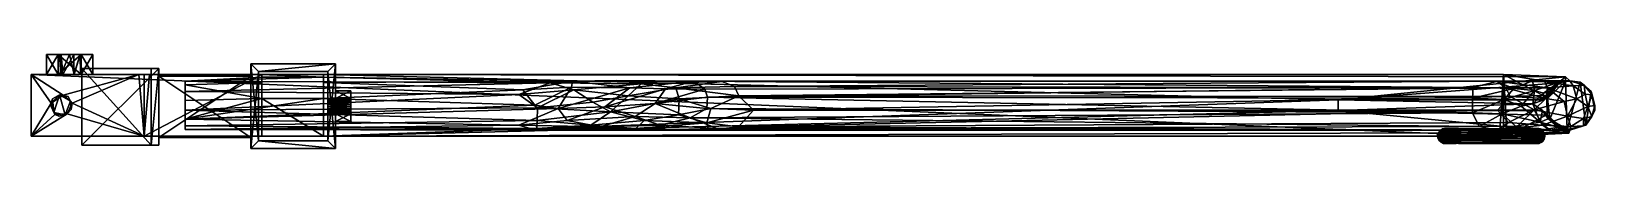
# Model space of a CAD drawing. Extents: x -0.06 to 0.96, y -0.03 to 0.03.
import ezdxf

# ---------------------------------------------------------------- set-up
doc = ezdxf.new("R2010")
doc.units = 0
doc.header["$MEASUREMENT"] = 0

msp = doc.modelspace()

# ---------------------------------------------------------------- linework, layer by layer
for points in [[(-0.04877, 0.017533, 0.034195), (-0.04877, 0.030533, 0.034195), (-0.04127, 0.017533, 0.021205)], [(-0.04127, 0.017533, 0.021205), (-0.04877, 0.030533, 0.034195), (-0.04127, 0.030533, 0.021205)], [(-0.04127, 0.017533, 0.047185), (-0.04127, 0.030533, 0.047185), (-0.04877, 0.017533, 0.034195)], [(-0.04877, 0.017533, 0.034195), (-0.04127, 0.030533, 0.047185), (-0.04877, 0.030533, 0.034195)], [(-0.039242, 0.030533, 0.029729), (-0.04127, 0.030533, 0.021205), (-0.04877, 0.030533, 0.034195)], [(-0.039242, 0.030533, 0.029729), (-0.04877, 0.030533, 0.034195), (-0.040406, 0.030533, 0.036944)], [(-0.040406, 0.030533, 0.036944), (-0.04877, 0.030533, 0.034195), (-0.04127, 0.030533, 0.047185)], [(-0.04127, 0.017533, 0.021205), (-0.04127, 0.030533, 0.021205), (-0.02627, 0.017533, 0.021205)], [(-0.02627, 0.017533, 0.021205), (-0.04127, 0.030533, 0.021205), (-0.02627, 0.030533, 0.021205)], [(-0.02627, 0.017533, 0.047185), (-0.02627, 0.030533, 0.047185), (-0.04127, 0.017533, 0.047185)], [(-0.04127, 0.017533, 0.047185), (-0.02627, 0.030533, 0.047185), (-0.04127, 0.030533, 0.047185)], [(-0.031022, 0.030533, 0.027559), (-0.02627, 0.030533, 0.021205), (-0.04127, 0.030533, 0.021205)], [(-0.031022, 0.030533, 0.027559), (-0.04127, 0.030533, 0.021205), (-0.039242, 0.030533, 0.029729)], [(-0.040406, 0.030533, 0.036944), (-0.04127, 0.030533, 0.047185), (-0.034013, 0.030533, 0.041097)], [(-0.034013, 0.030533, 0.041097), (-0.04127, 0.030533, 0.047185), (-0.02627, 0.030533, 0.047185)], [(-0.039643, 0.017533, 0.037529), (-0.039242, 0.030533, 0.029729), (-0.040406, 0.030533, 0.036944)], [(-0.039643, 0.017533, 0.037529), (-0.040406, 0.030533, 0.036944), (-0.034013, 0.030533, 0.041097)], [(-0.039643, 0.017533, 0.037529), (-0.034013, 0.030533, 0.041097), (-0.030873, 0.017533, 0.040637)], [(-0.038236, 0.017533, 0.028723), (-0.039242, 0.030533, 0.029729), (-0.039643, 0.017533, 0.037529)], [(-0.038236, 0.017533, 0.028723), (-0.031022, 0.030533, 0.027559), (-0.039242, 0.030533, 0.029729)], [(-0.031022, 0.017533, 0.027559), (-0.031022, 0.030533, 0.027559), (-0.038236, 0.017533, 0.028723)], [(-0.030873, 0.017533, 0.040637), (-0.034013, 0.030533, 0.041097), (-0.027018, 0.030533, 0.034147)], [(-0.034013, 0.030533, 0.041097), (-0.02627, 0.030533, 0.047185), (-0.027018, 0.030533, 0.034147)], [(-0.026649, 0.017533, 0.033258), (-0.027018, 0.030533, 0.034147), (-0.031022, 0.017533, 0.027559)], [(-0.031022, 0.017533, 0.027559), (-0.027018, 0.030533, 0.034147), (-0.031022, 0.030533, 0.027559)], [(-0.027018, 0.030533, 0.034147), (-0.02627, 0.030533, 0.021205), (-0.031022, 0.030533, 0.027559)], [(-0.030873, 0.017533, 0.040637), (-0.027018, 0.030533, 0.034147), (-0.026649, 0.017533, 0.033258)], [(-0.027018, 0.030533, 0.034147), (-0.02627, 0.030533, 0.047185), (-0.01877, 0.030533, 0.034195)], [(-0.027018, 0.030533, 0.034147), (-0.01877, 0.030533, 0.034195), (-0.02627, 0.030533, 0.021205)], [(-0.02627, 0.017533, 0.021205), (-0.02627, 0.030533, 0.021205), (-0.01877, 0.017533, 0.034195)], [(-0.01877, 0.017533, 0.034195), (-0.02627, 0.030533, 0.021205), (-0.01877, 0.030533, 0.034195)], [(-0.01877, 0.017533, 0.034195), (-0.01877, 0.030533, 0.034195), (-0.02627, 0.017533, 0.047185)], [(-0.02627, 0.017533, 0.047185), (-0.01877, 0.030533, 0.034195), (-0.02627, 0.030533, 0.047185)], [(0.019105, 0.021467, -0.581938), (0.019105, -0.028533, -0.581938), (-0.025895, 0.021467, -0.581938)], [(-0.025895, 0.021467, -0.581938), (0.019105, -0.028533, -0.581938), (-0.025895, -0.028533, -0.581938)], [(-0.025895, 0.021467, -0.581938), (-0.025895, 0.021467, -0.576938), (0.019105, 0.021467, -0.581938)], [(0.019105, 0.021467, -0.581938), (-0.025895, 0.021467, -0.576938), (0.024105, 0.021467, -0.576938)], [(-0.025895, -0.028533, -0.581938), (-0.025895, -0.028533, -0.576938), (-0.025895, 0.021467, -0.581938)], [(-0.025895, 0.021467, -0.581938), (-0.025895, -0.028533, -0.576938), (-0.025895, 0.021467, -0.576938)], [(-0.025895, 0.021467, -0.576938), (-0.025895, -0.028533, -0.576938), (0.024105, 0.021467, -0.576938)], [(0.024105, 0.021467, -0.576938), (-0.025895, -0.028533, -0.576938), (0.024105, -0.028533, -0.576938)], [(0.019105, 0.021467, -0.626938), (0.024105, 0.021467, -0.626938), (0.019105, -0.028533, -0.626938)], [(0.019105, -0.028533, -0.626938), (0.024105, 0.021467, -0.626938), (0.024105, -0.028533, -0.626938)], [(0.019105, 0.021467, -0.581938), (0.019105, 0.021467, -0.626938), (0.019105, -0.028533, -0.581938)], [(0.019105, -0.028533, -0.581938), (0.019105, 0.021467, -0.626938), (0.019105, -0.028533, -0.626938)], [(0.019105, 0.021467, -0.581938), (0.024105, 0.021467, -0.576938), (0.024105, 0.021467, -0.626938)], [(0.024105, 0.021467, -0.626938), (0.019105, 0.021467, -0.626938), (0.019105, 0.021467, -0.581938)], [(0.024105, -0.028533, -0.626938), (0.024105, 0.021467, -0.626938), (0.024105, 0.016467, -0.621938)], [(0.024105, 0.016467, -0.621938), (0.024105, 0.021467, -0.626938), (0.024105, 0.021467, -0.576938)], [(0.024105, 0.016467, -0.621938), (0.024105, 0.021467, -0.576938), (0.024105, 0.016467, -0.581938)], [(0.024105, 0.016467, -0.581938), (0.024105, 0.021467, -0.576938), (0.024105, -0.028533, -0.576938)], [(0.084105, 0.024467, -0.579438), (0.084105, 0.016467, -0.581938), (0.084105, -0.030533, -0.579438)], [(0.084105, 0.024467, -0.579438), (0.084105, 0.024467, -0.624438), (0.084105, 0.016467, -0.581938)], [(0.084105, 0.016467, -0.581938), (0.084105, 0.024467, -0.624438), (0.084105, 0.016467, -0.621938)], [(0.084105, 0.016467, -0.621938), (0.084105, 0.024467, -0.624438), (0.084105, -0.030533, -0.624438)], [(0.139105, 0.024467, -0.579438), (0.139105, 0.024467, -0.624438), (0.084105, 0.024467, -0.579438)], [(0.084105, 0.024467, -0.579438), (0.139105, 0.024467, -0.624438), (0.084105, 0.024467, -0.624438)], [(0.084105, -0.030533, -0.579438), (0.089105, 0.019467, -0.579438), (0.084105, 0.024467, -0.579438)], [(0.084105, 0.024467, -0.579438), (0.089105, 0.019467, -0.579438), (0.139105, 0.024467, -0.579438)], [(0.139105, 0.024467, -0.624438), (0.089105, 0.019467, -0.624438), (0.084105, 0.024467, -0.624438)], [(0.084105, 0.024467, -0.624438), (0.089105, 0.019467, -0.624438), (0.089105, -0.025533, -0.624438)], [(0.084105, 0.024467, -0.624438), (0.089105, -0.025533, -0.624438), (0.084105, -0.030533, -0.624438)], [(0.139105, 0.024467, -0.579438), (0.089105, 0.019467, -0.579438), (0.134104, 0.019467, -0.579438)], [(0.089105, 0.019467, -0.624438), (0.139105, 0.024467, -0.624438), (0.134104, 0.019467, -0.624438)], [(0.139105, 0.024467, -0.579438), (0.134104, -0.025533, -0.579438), (0.139105, -0.030533, -0.579438)], [(0.139105, 0.024467, -0.579438), (0.134104, 0.019467, -0.579438), (0.134104, -0.025533, -0.579438)], [(0.134104, 0.019467, -0.624438), (0.139105, 0.024467, -0.624438), (0.139105, -0.030533, -0.624438)], [(0.139105, -0.030533, -0.579438), (0.139105, 0.001967, -0.593278), (0.139105, 0.024467, -0.579438)], [(0.139105, 0.024467, -0.579438), (0.139105, 0.001967, -0.593278), (0.139105, 0.006967, -0.601938)], [(0.139105, 0.024467, -0.579438), (0.139105, 0.006967, -0.601938), (0.139105, 0.024467, -0.624438)], [(0.139105, 0.024467, -0.624438), (0.139105, 0.006967, -0.601938), (0.139105, 0.001967, -0.610598)], [(0.139105, 0.024467, -0.624438), (0.139105, 0.001967, -0.610598), (0.139105, -0.030533, -0.624438)], [(-0.045906, -0.001141, 0.014195), (-0.05877, -0.022467, 0.014195), (-0.05877, 0.017533, 0.014195)], [(-0.045906, -0.001141, 0.014195), (-0.05877, 0.017533, 0.014195), (-0.037944, 0.004169, 0.014195)], [(-0.037944, 0.004169, 0.014195), (-0.05877, 0.017533, 0.014195), (0.01123, 0.017533, 0.014195)], [(-0.05877, -0.022467, 0.054195), (0.896201, -0.022467, 0.054195), (-0.05877, 0.017533, 0.054195)], [(-0.05877, 0.017533, 0.054195), (0.896201, -0.022467, 0.054195), (0.898701, 0.017533, 0.054195)], [(-0.05877, -0.022467, 0.054195), (-0.05877, 0.017533, 0.054195), (-0.05877, -0.022467, 0.014195)], [(-0.05877, -0.022467, 0.014195), (-0.05877, 0.017533, 0.054195), (-0.05877, 0.017533, 0.014195)], [(-0.02627, 0.017533, 0.021205), (0.01123, 0.017533, 0.014195), (-0.05877, 0.017533, 0.014195)], [(-0.02627, 0.017533, 0.021205), (-0.05877, 0.017533, 0.014195), (-0.04127, 0.017533, 0.021205)], [(-0.04127, 0.017533, 0.021205), (-0.05877, 0.017533, 0.014195), (-0.04877, 0.017533, 0.034195)], [(-0.04877, 0.017533, 0.034195), (-0.05877, 0.017533, 0.014195), (-0.05877, 0.017533, 0.054195)], [(-0.04877, 0.017533, 0.034195), (-0.05877, 0.017533, 0.054195), (-0.04127, 0.017533, 0.047185)], [(-0.04127, 0.017533, 0.047185), (-0.05877, 0.017533, 0.054195), (-0.02627, 0.017533, 0.047185)], [(-0.02627, 0.017533, 0.047185), (-0.05877, 0.017533, 0.054195), (0.898701, 0.017533, 0.054195)], [(-0.030873, 0.017533, 0.040637), (-0.031022, 0.017533, 0.027559), (-0.039643, 0.017533, 0.037529)], [(-0.039643, 0.017533, 0.037529), (-0.031022, 0.017533, 0.027559), (-0.038236, 0.017533, 0.028723)], [(-0.037944, 0.004169, 0.014195), (0.01123, 0.017533, 0.014195), (-0.032085, -0.001044, 0.014195)], [(-0.032085, -0.001044, 0.014195), (0.01123, 0.017533, 0.014195), (0.01473, -0.022467, 0.014195)], [(-0.031022, 0.017533, 0.027559), (-0.030873, 0.017533, 0.040637), (-0.026649, 0.017533, 0.033258)], [(-0.01877, 0.017533, 0.034195), (0.01123, 0.017533, 0.014195), (-0.02627, 0.017533, 0.021205)], [(-0.02627, 0.017533, 0.047185), (0.898701, 0.017533, 0.054195), (0.13123, 0.017533, 0.014195)], [(0.01823, 0.017533, 0.014195), (-0.01877, 0.017533, 0.034195), (-0.02627, 0.017533, 0.047185)], [(0.01823, 0.017533, 0.014195), (-0.02627, 0.017533, 0.047185), (0.09123, 0.017533, 0.014195)], [(0.09123, 0.017533, 0.014195), (-0.02627, 0.017533, 0.047185), (0.13123, 0.017533, 0.014195)], [(0.01123, 0.017533, 0.014195), (-0.01877, 0.017533, 0.034195), (0.01823, 0.017533, 0.014195)], [(0.01473, 0.017533, -0.045805), (0.01473, -0.022467, -0.045805), (0.01123, 0.017533, 0.014195)], [(0.01123, 0.017533, 0.014195), (0.01473, -0.022467, -0.045805), (0.01473, -0.022467, 0.014195)], [(0.01823, 0.017533, 0.014195), (0.01473, 0.017533, -0.045805), (0.01123, 0.017533, 0.014195)], [(0.01823, 0.017533, 0.014195), (0.09123, 0.017533, 0.014195), (0.01473, -0.022467, 0.014195)], [(0.01473, -0.022467, 0.014195), (0.09123, 0.017533, 0.014195), (0.09123, -0.022467, 0.014195)], [(0.01823, 0.017533, 0.014195), (0.01473, -0.022467, 0.014195), (0.01473, 0.017533, -0.045805)], [(0.01473, 0.017533, -0.045805), (0.01473, -0.022467, 0.014195), (0.01473, -0.022467, -0.045805)], [(0.024105, 0.016467, -0.581938), (0.024105, -0.028533, -0.576938), (0.024105, -0.023533, -0.581938)], [(0.024105, -0.023533, -0.621938), (0.024105, -0.028533, -0.626938), (0.024105, 0.016467, -0.621938)], [(0.024105, 0.016467, -0.621938), (0.084105, 0.016467, -0.621938), (0.024105, -0.023533, -0.621938)], [(0.024105, -0.023533, -0.621938), (0.084105, 0.016467, -0.621938), (0.084105, -0.023533, -0.621938)], [(0.024105, 0.016467, -0.581938), (0.084105, 0.016467, -0.581938), (0.024105, 0.016467, -0.621938)], [(0.024105, 0.016467, -0.621938), (0.084105, 0.016467, -0.581938), (0.084105, 0.016467, -0.621938)], [(0.024105, -0.023533, -0.581938), (0.084105, -0.023533, -0.581938), (0.024105, 0.016467, -0.581938)], [(0.024105, 0.016467, -0.581938), (0.084105, -0.023533, -0.581938), (0.084105, 0.016467, -0.581938)], [(0.04123, 0.01334, -0.7454), (0.09123, 0.012448, -0.736611), (0.09123, 0.01576, -0.744)], [(0.04123, 0.01334, -0.7454), (0.09123, 0.01576, -0.744), (0.13123, 0.01576, -0.744)], [(0.04123, 0.01334, -0.7454), (0.13123, 0.01576, -0.744), (0.27866, 0.012235, -0.747732)], [(0.04123, 0.010924, -0.733307), (0.09123, 0.012448, -0.736611), (0.04123, 0.01334, -0.7454)], [(0.27866, 0.012235, -0.747732), (0.04123, 0.006497, -0.755661), (0.04123, 0.01334, -0.7454)], [(0.04123, 0.006497, -0.755661), (0.04123, -0.015857, -0.751234), (0.04123, 0.01334, -0.7454)], [(0.04123, 0.01334, -0.7454), (0.04123, -0.015857, -0.751234), (0.04123, -0.018274, -0.73914)], [(0.04123, 0.01334, -0.7454), (0.04123, -0.018274, -0.73914), (0.04123, 0.010924, -0.733307)], [(0.04123, 0.010924, -0.733307), (0.09123, 0.001979, -0.72695), (0.09123, 0.012448, -0.736611)], [(0.258387, 0.004648, -0.756728), (0.04123, 0.006497, -0.755661), (0.27866, 0.012235, -0.747732)], [(0.04123, 0.000663, -0.726464), (0.09123, 0.001979, -0.72695), (0.04123, 0.010924, -0.733307)], [(0.04123, 0.010924, -0.733307), (0.04123, -0.018274, -0.73914), (0.04123, -0.011431, -0.72888)], [(0.04123, 0.010924, -0.733307), (0.04123, -0.011431, -0.72888), (0.04123, 0.000663, -0.726464)], [(0.084105, -0.030533, -0.579438), (0.089105, -0.025533, -0.579438), (0.089105, 0.019467, -0.579438)], [(0.084105, -0.030533, -0.579438), (0.084105, 0.016467, -0.581938), (0.084105, -0.023533, -0.581938)], [(0.084105, 0.016467, -0.621938), (0.084105, -0.030533, -0.624438), (0.084105, -0.023533, -0.621938)], [(0.089105, 0.019467, -0.579438), (0.089105, 0.019467, -0.624438), (0.134104, 0.019467, -0.579438)], [(0.134104, 0.019467, -0.579438), (0.089105, 0.019467, -0.624438), (0.134104, 0.019467, -0.624438)], [(0.089105, -0.025533, -0.579438), (0.089105, -0.025533, -0.624438), (0.089105, 0.019467, -0.579438)], [(0.089105, 0.019467, -0.579438), (0.089105, -0.025533, -0.624438), (0.089105, 0.019467, -0.624438)], [(0.09123, 0.01576, -0.744), (0.09123, 0.012448, -0.736611), (0.09123, 0.017533, 0.014195)], [(0.09123, 0.012448, -0.736611), (0.09123, 0.001979, -0.72695), (0.09123, 0.017533, 0.014195)], [(0.09123, 0.017533, 0.014195), (0.09123, 0.001979, -0.72695), (0.09123, -0.022467, 0.014195)], [(0.09123, 0.017533, 0.014195), (0.13123, 0.017533, 0.014195), (0.13123, 0.01576, -0.744)], [(0.13123, 0.01576, -0.744), (0.09123, 0.01576, -0.744), (0.09123, 0.017533, 0.014195)], [(0.13123, 0.01576, -0.744), (0.13123, 0.017533, 0.014195), (0.13123, 0.012448, -0.736611)], [(0.13123, 0.012448, -0.736611), (0.13123, 0.017533, 0.014195), (0.13123, 0.001979, -0.72695)], [(0.13123, 0.001979, -0.72695), (0.13123, 0.017533, 0.014195), (0.13123, -0.022467, 0.014195)], [(0.79123, 0.001033, 0.014195), (0.13123, -0.022467, 0.014195), (0.13123, 0.017533, 0.014195)], [(0.79123, 0.001033, 0.014195), (0.13123, 0.017533, 0.014195), (0.939071, 0.01608, 0.014195)], [(0.13123, 0.017533, 0.014195), (0.898701, 0.017533, 0.054195), (0.939071, 0.01608, 0.014195)], [(0.27866, 0.012235, -0.747732), (0.13123, 0.01576, -0.744), (0.293283, 0.013199, -0.733085)], [(0.293283, 0.013199, -0.733085), (0.13123, 0.01576, -0.744), (0.13123, 0.012448, -0.736611)], [(0.293283, 0.013199, -0.733085), (0.13123, 0.012448, -0.736611), (0.260986, 0.00765, -0.729794)], [(0.260986, 0.00765, -0.729794), (0.13123, 0.012448, -0.736611), (0.13123, 0.001979, -0.72695)], [(0.134104, -0.001739, -0.606768), (0.134104, 0.019467, -0.624438), (0.134104, -0.003033, -0.606938)], [(0.134104, -0.003033, -0.606938), (0.134104, 0.019467, -0.624438), (0.134104, -0.025533, -0.624438)], [(0.134104, -0.003033, -0.596938), (0.134104, -0.025533, -0.579438), (0.134104, 0.019467, -0.579438)], [(0.134104, -0.003033, -0.596938), (0.134104, 0.019467, -0.579438), (0.134104, -0.001739, -0.597108)], [(0.134104, -0.001739, -0.597108), (0.134104, 0.019467, -0.579438), (0.134104, -0.000533, -0.597608)], [(0.134104, -0.000533, -0.597608), (0.134104, 0.019467, -0.579438), (0.134104, 0.000502, -0.598402)], [(0.134104, 0.000502, -0.598402), (0.134104, 0.019467, -0.579438), (0.134104, 0.001297, -0.599438)], [(0.134104, 0.001297, -0.599438), (0.134104, 0.019467, -0.579438), (0.134104, 0.001796, -0.600644)], [(0.134104, 0.001796, -0.600644), (0.134104, 0.019467, -0.579438), (0.134104, 0.001967, -0.601938)], [(0.134104, 0.001967, -0.601938), (0.134104, 0.019467, -0.579438), (0.134104, 0.019467, -0.624438)], [(0.134104, 0.001967, -0.601938), (0.134104, 0.019467, -0.624438), (0.134104, 0.001796, -0.603232)], [(0.134104, 0.001796, -0.603232), (0.134104, 0.019467, -0.624438), (0.134104, 0.001297, -0.604438)], [(0.134104, 0.001297, -0.604438), (0.134104, 0.019467, -0.624438), (0.134104, 0.000502, -0.605474)], [(0.134104, 0.000502, -0.605474), (0.134104, 0.019467, -0.624438), (0.134104, -0.000533, -0.606268)], [(0.134104, -0.000533, -0.606268), (0.134104, 0.019467, -0.624438), (0.134104, -0.001739, -0.606768)], [(0.139105, -0.030533, -0.624438), (0.134104, -0.025533, -0.624438), (0.134104, 0.019467, -0.624438)], [(0.27866, 0.012235, -0.747732), (0.294006, 0.007492, -0.751909), (0.258387, 0.004648, -0.756728)], [(0.260986, 0.00765, -0.729794), (0.292532, 0.009329, -0.727834), (0.293283, 0.013199, -0.733085)], [(0.27866, 0.012235, -0.747732), (0.293283, 0.013199, -0.733085), (0.322131, 0.013752, -0.733278)], [(0.27866, 0.012235, -0.747732), (0.322131, 0.013752, -0.733278), (0.337806, 0.011579, -0.734276)], [(0.294006, 0.007492, -0.751909), (0.27866, 0.012235, -0.747732), (0.337806, 0.011579, -0.734276)], [(0.293283, 0.013199, -0.733085), (0.292532, 0.009329, -0.727834), (0.3305, 0.009002, -0.716144)], [(0.322131, 0.013752, -0.733278), (0.293283, 0.013199, -0.733085), (0.3722, 0.013199, -0.700083)], [(0.3722, 0.013199, -0.700083), (0.293283, 0.013199, -0.733085), (0.3305, 0.009002, -0.716144)], [(0.329434, 0.003793, -0.745313), (0.294006, 0.007492, -0.751909), (0.337806, 0.011579, -0.734276)], [(0.337806, 0.011579, -0.734276), (0.322131, 0.013752, -0.733278), (0.390321, 0.013059, -0.698361)], [(0.390321, 0.013059, -0.698361), (0.322131, 0.013752, -0.733278), (0.3722, 0.013199, -0.700083)], [(0.329434, 0.003793, -0.745313), (0.337806, 0.011579, -0.734276), (0.360443, 0.009002, -0.727102)], [(0.3305, 0.009002, -0.716144), (0.353614, 0.008147, -0.703276), (0.3722, 0.013199, -0.700083)], [(0.360443, 0.009002, -0.727102), (0.337806, 0.011579, -0.734276), (0.390321, 0.013059, -0.698361)], [(0.3722, 0.013199, -0.700083), (0.353614, 0.008147, -0.703276), (0.37932, 0.008077, -0.685152)], [(0.360443, 0.009002, -0.727102), (0.390321, 0.013059, -0.698361), (0.398676, 0.009856, -0.699182)], [(0.3722, 0.013199, -0.700083), (0.894205, 0.013101, -0.179791), (0.894384, 0.013262, -0.19371)], [(0.3722, 0.013199, -0.700083), (0.894384, 0.013262, -0.19371), (0.390321, 0.013059, -0.698361)], [(0.37932, 0.008077, -0.685152), (0.879061, 0.009052, -0.187973), (0.3722, 0.013199, -0.700083)], [(0.3722, 0.013199, -0.700083), (0.879061, 0.009052, -0.187973), (0.894205, 0.013101, -0.179791)], [(0.390321, 0.013059, -0.698361), (0.894384, 0.013262, -0.19371), (0.398676, 0.009856, -0.699182)], [(0.398676, 0.009856, -0.699182), (0.894384, 0.013262, -0.19371), (0.900176, 0.008867, -0.199142)], [(0.939071, 0.01608, 0.014195), (0.935134, 0.012257, 0.014195), (0.79123, 0.001033, 0.014195)], [(0.79123, 0.001033, 0.014195), (0.935134, 0.012257, 0.014195), (0.927465, 0.003916, 0.014195)], [(0.879061, 0.009052, -0.187973), (0.905394, 0.008519, -0.151093), (0.894205, 0.013101, -0.179791)], [(0.894205, 0.013101, -0.179791), (0.917654, 0.013524, -0.145762), (0.894384, 0.013262, -0.19371)], [(0.905394, 0.008519, -0.151093), (0.917654, 0.013524, -0.145762), (0.894205, 0.013101, -0.179791)], [(0.917654, 0.013524, -0.145762), (0.925629, 0.012903, -0.150989), (0.894384, 0.013262, -0.19371)], [(0.900176, 0.008867, -0.199142), (0.894384, 0.013262, -0.19371), (0.927458, 0.008941, -0.160195)], [(0.927458, 0.008941, -0.160195), (0.894384, 0.013262, -0.19371), (0.925629, 0.012903, -0.150989)], [(0.898701, -0.022467, 0.204195), (0.898701, 0.017533, 0.054195), (0.896201, -0.022467, 0.054195)], [(0.934501, 0.011685, 0.054195), (0.939071, 0.01608, 0.054195), (0.898701, 0.017533, 0.054195)], [(0.934501, 0.011685, 0.054195), (0.898701, 0.017533, 0.054195), (0.92692, 0.002533, 0.054195)], [(0.92692, 0.002533, 0.054195), (0.898701, 0.017533, 0.054195), (0.901201, -0.022467, 0.054195)], [(0.898701, 0.017533, 0.204195), (0.898701, 0.017533, 0.054195), (0.898701, -0.022467, 0.204195)], [(0.898701, 0.017533, 0.054195), (0.898701, 0.017533, 0.204195), (0.901201, -0.022467, 0.054195)], [(0.901201, -0.022467, 0.054195), (0.898701, 0.017533, 0.204195), (0.898701, -0.022467, 0.204195)], [(0.939071, 0.01608, 0.014195), (0.898701, 0.017533, 0.054195), (0.939071, 0.01608, 0.054195)], [(0.905394, 0.008519, -0.151093), (0.918998, 0.007258, -0.119232), (0.917654, 0.013524, -0.145762)], [(0.918998, 0.007258, -0.119232), (0.934995, 0.012659, -0.077477), (0.917654, 0.013524, -0.145762)], [(0.934995, 0.012659, -0.077477), (0.941948, 0.013511, -0.090435), (0.917654, 0.013524, -0.145762)], [(0.917654, 0.013524, -0.145762), (0.941948, 0.013511, -0.090435), (0.925629, 0.012903, -0.150989)], [(0.924751, 0.005425, -0.090732), (0.934995, 0.012659, -0.077477), (0.918998, 0.007258, -0.119232)], [(0.924751, 0.005425, -0.090732), (0.928722, 0.006715, -0.058387), (0.934995, 0.012659, -0.077477)], [(0.925629, 0.012903, -0.150989), (0.941948, 0.013511, -0.090435), (0.944108, 0.010222, -0.116181)], [(0.925629, 0.012903, -0.150989), (0.944108, 0.010222, -0.116181), (0.927458, 0.008941, -0.160195)], [(0.927325, 0.002015, 1.45877), (0.934501, 0.011685, 0.054195), (0.92692, 0.002533, 0.054195)], [(0.93914, 0.01334, 1.45877), (0.934501, 0.011685, 0.054195), (0.927325, 0.002015, 1.45877)], [(0.92888, -0.011431, 1.45877), (0.93914, 0.01334, 1.45877), (0.927325, 0.002015, 1.45877)], [(0.927458, 0.008941, -0.160195), (0.944108, 0.010222, -0.116181), (0.946431, 0.001717, -0.127702)], [(0.928722, 0.006715, -0.058387), (0.927465, 0.003916, 0.014195), (0.934995, 0.012659, -0.077477)], [(0.934995, 0.012659, -0.077477), (0.927465, 0.003916, 0.014195), (0.935134, 0.012257, 0.014195)], [(0.940208, -0.018133, 1.45877), (0.93914, 0.01334, 1.45877), (0.92888, -0.011431, 1.45877)], [(0.93914, 0.01334, 1.45877), (0.939071, 0.01608, 0.054195), (0.934501, 0.011685, 0.054195)], [(0.934995, 0.012659, -0.077477), (0.935134, 0.012257, 0.014195), (0.939071, 0.01608, 0.014195)], [(0.934995, 0.012659, -0.077477), (0.939071, 0.01608, 0.014195), (0.941948, 0.013511, -0.090435)], [(0.93914, 0.01334, 1.45877), (0.941948, 0.013511, -0.090435), (0.939071, 0.01608, 0.054195)], [(0.941948, 0.013511, -0.090435), (0.939071, 0.01608, 0.014195), (0.939071, 0.01608, 0.054195)], [(0.948531, 0.012647, 1.45877), (0.941948, 0.013511, -0.090435), (0.93914, 0.01334, 1.45877)], [(0.940208, -0.018133, 1.45877), (0.948531, 0.012647, 1.45877), (0.93914, 0.01334, 1.45877)], [(0.952229, -0.015445, 1.45877), (0.948531, 0.012647, 1.45877), (0.940208, -0.018133, 1.45877)], [(0.941948, 0.013511, -0.090435), (0.951277, 0.010687, -0.070034), (0.944108, 0.010222, -0.116181)], [(0.948531, 0.012647, 1.45877), (0.951277, 0.010687, -0.070034), (0.941948, 0.013511, -0.090435)], [(0.944108, 0.010222, -0.116181), (0.951277, 0.010687, -0.070034), (0.951788, 0.004721, -0.105313)], [(0.944108, 0.010222, -0.116181), (0.951788, 0.004721, -0.105313), (0.946431, 0.001717, -0.127702)], [(0.955661, 0.006497, 1.45877), (0.951277, 0.010687, -0.070034), (0.948531, 0.012647, 1.45877)], [(0.952229, -0.015445, 1.45877), (0.955661, 0.006497, 1.45877), (0.948531, 0.012647, 1.45877)], [(0.951277, 0.010687, -0.070034), (0.956452, 0.004354, -0.070128), (0.951788, 0.004721, -0.105313)], [(0.955661, 0.006497, 1.45877), (0.956452, 0.004354, -0.070128), (0.951277, 0.010687, -0.070034)], [(-0.045906, -0.001141, 0.014195), (-0.044854, 0.001802, -0.055394), (-0.046235, -0.002229, -0.055403)], [(-0.044091, -0.007207, -0.055498), (-0.046235, -0.002229, -0.055403), (-0.044854, 0.001802, -0.055394)], [(-0.037944, 0.004169, 0.014195), (-0.040495, 0.004257, -0.055409), (-0.045906, -0.001141, 0.014195)], [(-0.045906, -0.001141, 0.014195), (-0.040495, 0.004257, -0.055409), (-0.044854, 0.001802, -0.055394)], [(-0.044091, -0.007207, -0.055498), (-0.044854, 0.001802, -0.055394), (-0.040495, 0.004257, -0.055409)], [(-0.044091, -0.007207, -0.055498), (-0.040495, 0.004257, -0.055409), (-0.03666, -0.00877, -0.05549)], [(-0.033219, 0.000254, -0.05549), (-0.040495, 0.004257, -0.055409), (-0.034829, 0.003321, -0.055191)], [(-0.037944, 0.004169, 0.014195), (-0.034829, 0.003321, -0.055191), (-0.040495, 0.004257, -0.055409)], [(-0.03666, -0.00877, -0.05549), (-0.040495, 0.004257, -0.055409), (-0.033219, 0.000254, -0.05549)], [(-0.032085, -0.001044, 0.014195), (-0.033219, 0.000254, -0.05549), (-0.037944, 0.004169, 0.014195)], [(-0.037944, 0.004169, 0.014195), (-0.033219, 0.000254, -0.05549), (-0.034829, 0.003321, -0.055191)], [(-0.03666, -0.00877, -0.05549), (-0.033219, 0.000254, -0.05549), (-0.032838, -0.005118, -0.055266)], [(-0.032085, -0.001044, 0.014195), (-0.032838, -0.005118, -0.055266), (-0.033219, 0.000254, -0.05549)], [(0.04123, 0.006497, -0.755661), (0.258387, 0.004648, -0.756728), (0.04123, -0.005597, -0.758077)], [(0.04123, 0.006497, -0.755661), (0.04123, -0.005597, -0.758077), (0.04123, -0.015857, -0.751234)], [(0.04123, -0.005597, -0.758077), (0.258387, 0.004648, -0.756728), (0.270483, -0.004068, -0.75774)], [(0.09123, 0.001979, -0.72695), (0.04123, 0.000663, -0.726464), (0.04123, -0.011431, -0.72888)], [(0.09123, 0.001979, -0.72695), (0.04123, -0.011431, -0.72888), (0.13123, 0.001979, -0.72695)], [(0.13123, 0.001979, -0.72695), (0.04123, -0.011431, -0.72888), (0.268675, -0.002467, -0.725474)], [(0.09123, -0.022467, 0.014195), (0.09123, 0.001979, -0.72695), (0.09123, -0.022467, -0.725805)], [(0.13123, 0.001979, -0.72695), (0.13123, -0.022467, -0.725805), (0.09123, 0.001979, -0.72695)], [(0.09123, 0.001979, -0.72695), (0.13123, -0.022467, -0.725805), (0.09123, -0.022467, -0.725805)], [(0.260986, 0.00765, -0.729794), (0.13123, 0.001979, -0.72695), (0.268675, -0.002467, -0.725474)], [(0.13123, 0.001979, -0.72695), (0.13123, -0.022467, 0.014195), (0.13123, -0.022467, -0.725805)], [(0.79123, -0.005967, 0.014195), (0.13123, -0.022467, 0.014195), (0.79123, 0.001033, 0.014195)], [(0.134104, 0.001796, -0.603232), (0.149105, 0.001796, -0.603232), (0.134104, 0.001967, -0.601938)], [(0.134104, 0.001967, -0.601938), (0.149105, 0.001796, -0.603232), (0.149105, 0.001967, -0.601938)], [(0.134104, 0.001967, -0.601938), (0.149105, 0.001967, -0.601938), (0.134104, 0.001796, -0.600644)], [(0.134104, 0.001796, -0.600644), (0.149105, 0.001967, -0.601938), (0.149105, 0.001796, -0.600644)], [(0.134104, 0.001297, -0.604438), (0.149105, 0.001297, -0.604438), (0.134104, 0.001796, -0.603232)], [(0.134104, 0.001796, -0.603232), (0.149105, 0.001297, -0.604438), (0.149105, 0.001796, -0.603232)], [(0.134104, 0.001796, -0.600644), (0.149105, 0.001796, -0.600644), (0.134104, 0.001297, -0.599438)], [(0.134104, 0.001297, -0.599438), (0.149105, 0.001796, -0.600644), (0.149105, 0.001297, -0.599438)], [(0.134104, 0.000502, -0.605474), (0.149105, 0.000502, -0.605474), (0.134104, 0.001297, -0.604438)], [(0.134104, 0.001297, -0.604438), (0.149105, 0.000502, -0.605474), (0.149105, 0.001297, -0.604438)], [(0.134104, 0.001297, -0.599438), (0.149105, 0.001297, -0.599438), (0.134104, 0.000502, -0.598402)], [(0.134104, 0.000502, -0.598402), (0.149105, 0.001297, -0.599438), (0.149105, 0.000502, -0.598402)], [(0.134104, -0.000533, -0.606268), (0.149105, -0.000533, -0.606268), (0.134104, 0.000502, -0.605474)], [(0.134104, 0.000502, -0.605474), (0.149105, -0.000533, -0.606268), (0.149105, 0.000502, -0.605474)], [(0.134104, 0.000502, -0.598402), (0.149105, 0.000502, -0.598402), (0.134104, -0.000533, -0.597608)], [(0.134104, -0.000533, -0.597608), (0.149105, 0.000502, -0.598402), (0.149105, -0.000533, -0.597608)], [(0.139105, 0.001967, -0.593278), (0.149105, 0.001967, -0.593278), (0.139105, 0.006967, -0.601938)], [(0.139105, 0.006967, -0.601938), (0.149105, 0.001967, -0.593278), (0.149105, 0.006967, -0.601938)], [(0.139105, 0.006967, -0.601938), (0.149105, 0.006967, -0.601938), (0.139105, 0.001967, -0.610598)], [(0.139105, 0.001967, -0.610598), (0.149105, 0.006967, -0.601938), (0.149105, 0.001967, -0.610598)], [(0.139105, -0.030533, -0.624438), (0.139105, 0.001967, -0.610598), (0.139105, -0.008033, -0.610598)], [(0.139105, -0.030533, -0.579438), (0.139105, -0.008033, -0.593278), (0.139105, 0.001967, -0.593278)], [(0.139105, -0.008033, -0.593278), (0.149105, -0.008033, -0.593278), (0.139105, 0.001967, -0.593278)], [(0.139105, 0.001967, -0.593278), (0.149105, -0.008033, -0.593278), (0.149105, 0.001967, -0.593278)], [(0.139105, 0.001967, -0.610598), (0.149105, 0.001967, -0.610598), (0.139105, -0.008033, -0.610598)], [(0.139105, -0.008033, -0.610598), (0.149105, 0.001967, -0.610598), (0.149105, -0.008033, -0.610598)], [(0.149105, 0.001297, -0.604438), (0.149105, 0.001967, -0.610598), (0.149105, 0.006967, -0.601938)], [(0.149105, 0.001297, -0.604438), (0.149105, 0.006967, -0.601938), (0.149105, 0.001796, -0.603232)], [(0.149105, 0.001796, -0.603232), (0.149105, 0.006967, -0.601938), (0.149105, 0.001967, -0.601938)], [(0.149105, 0.001967, -0.601938), (0.149105, 0.006967, -0.601938), (0.149105, 0.001796, -0.600644)], [(0.149105, 0.001796, -0.600644), (0.149105, 0.006967, -0.601938), (0.149105, 0.001297, -0.599438)], [(0.149105, 0.001297, -0.599438), (0.149105, 0.006967, -0.601938), (0.149105, 0.001967, -0.593278)], [(0.149105, -0.001739, -0.597108), (0.149105, 0.001967, -0.593278), (0.149105, -0.003033, -0.596938)], [(0.149105, -0.003033, -0.596938), (0.149105, 0.001967, -0.593278), (0.149105, -0.008033, -0.593278)], [(0.149105, -0.003033, -0.606938), (0.149105, -0.008033, -0.610598), (0.149105, 0.001967, -0.610598)], [(0.149105, -0.003033, -0.606938), (0.149105, 0.001967, -0.610598), (0.149105, -0.001739, -0.606768)], [(0.149105, -0.001739, -0.606768), (0.149105, 0.001967, -0.610598), (0.149105, -0.000533, -0.606268)], [(0.149105, -0.000533, -0.606268), (0.149105, 0.001967, -0.610598), (0.149105, 0.000502, -0.605474)], [(0.149105, 0.000502, -0.605474), (0.149105, 0.001967, -0.610598), (0.149105, 0.001297, -0.604438)], [(0.149105, 0.001297, -0.599438), (0.149105, 0.001967, -0.593278), (0.149105, 0.000502, -0.598402)], [(0.149105, 0.000502, -0.598402), (0.149105, 0.001967, -0.593278), (0.149105, -0.000533, -0.597608)], [(0.149105, -0.000533, -0.597608), (0.149105, 0.001967, -0.593278), (0.149105, -0.001739, -0.597108)], [(0.258387, 0.004648, -0.756728), (0.294006, 0.007492, -0.751909), (0.270483, -0.004068, -0.75774)], [(0.260986, 0.00765, -0.729794), (0.268675, -0.002467, -0.725474), (0.292532, 0.009329, -0.727834)], [(0.292532, 0.009329, -0.727834), (0.268675, -0.002467, -0.725474), (0.283987, -0.004529, -0.724011)], [(0.270483, -0.004068, -0.75774), (0.294006, 0.007492, -0.751909), (0.3065, -0.000332, -0.753068)], [(0.292532, 0.009329, -0.727834), (0.283987, -0.004529, -0.724011), (0.3305, 0.009002, -0.716144)], [(0.283987, -0.004529, -0.724011), (0.314174, -0.003534, -0.7173), (0.3305, 0.009002, -0.716144)], [(0.3065, -0.000332, -0.753068), (0.294006, 0.007492, -0.751909), (0.329434, 0.003793, -0.745313)], [(0.318027, -0.006665, -0.749173), (0.3065, -0.000332, -0.753068), (0.329434, 0.003793, -0.745313)], [(0.3305, 0.009002, -0.716144), (0.314174, -0.003534, -0.7173), (0.353614, 0.008147, -0.703276)], [(0.314174, -0.003534, -0.7173), (0.347071, -0.001399, -0.702748), (0.353614, 0.008147, -0.703276)], [(0.318027, -0.006665, -0.749173), (0.329434, 0.003793, -0.745313), (0.362518, 0.001731, -0.730745)], [(0.362237, -0.008727, -0.730269), (0.318027, -0.006665, -0.749173), (0.362518, 0.001731, -0.730745)], [(0.362518, 0.001731, -0.730745), (0.329434, 0.003793, -0.745313), (0.360443, 0.009002, -0.727102)], [(0.353614, 0.008147, -0.703276), (0.347071, -0.001399, -0.702748), (0.37932, 0.008077, -0.685152)], [(0.37932, 0.008077, -0.685152), (0.347071, -0.001399, -0.702748), (0.381135, 0.002799, -0.67959)], [(0.347071, -0.001399, -0.702748), (0.380656, -0.004602, -0.67909), (0.381135, 0.002799, -0.67959)], [(0.401502, 0.003793, -0.702416), (0.360443, 0.009002, -0.727102), (0.398676, 0.009856, -0.699182)], [(0.362518, 0.001731, -0.730745), (0.360443, 0.009002, -0.727102), (0.401502, 0.003793, -0.702416)], [(0.362237, -0.008727, -0.730269), (0.362518, 0.001731, -0.730745), (0.38331, -0.004602, -0.718333)], [(0.38331, -0.004602, -0.718333), (0.362518, 0.001731, -0.730745), (0.401502, 0.003793, -0.702416)], [(0.381135, 0.002799, -0.67959), (0.879061, 0.009052, -0.187973), (0.37932, 0.008077, -0.685152)], [(0.380656, -0.004602, -0.67909), (0.878663, -0.007347, -0.182482), (0.381135, 0.002799, -0.67959)], [(0.381135, 0.002799, -0.67959), (0.878519, 0.002065, -0.182038), (0.879061, 0.009052, -0.187973)], [(0.381135, 0.002799, -0.67959), (0.878663, -0.007347, -0.182482), (0.878519, 0.002065, -0.182038)], [(0.410985, -0.005597, -0.694869), (0.38331, -0.004602, -0.718333), (0.401502, 0.003793, -0.702416)], [(0.398676, 0.009856, -0.699182), (0.900176, 0.008867, -0.199142), (0.401502, 0.003793, -0.702416)], [(0.401502, 0.003793, -0.702416), (0.900176, 0.008867, -0.199142), (0.903102, 0.003302, -0.201054)], [(0.401502, 0.003793, -0.702416), (0.903102, 0.003302, -0.201054), (0.410985, -0.005597, -0.694869)], [(0.410985, -0.005597, -0.694869), (0.903102, 0.003302, -0.201054), (0.894869, -0.005597, -0.210985)], [(0.927465, 0.003916, 0.014195), (0.925007, 0.001033, -0.072066), (0.79123, 0.001033, 0.014195)], [(0.79123, 0.001033, 0.014195), (0.91791, -0.001592, -0.112485), (0.79123, -0.005967, 0.014195)], [(0.925007, 0.001033, -0.072066), (0.91791, -0.001592, -0.112485), (0.79123, 0.001033, 0.014195)], [(0.878519, 0.002065, -0.182038), (0.905394, 0.008519, -0.151093), (0.879061, 0.009052, -0.187973)], [(0.878519, 0.002065, -0.182038), (0.899159, 0.00134, -0.154151), (0.905394, 0.008519, -0.151093)], [(0.899159, 0.00134, -0.154151), (0.878519, 0.002065, -0.182038), (0.878663, -0.007347, -0.182482)], [(0.897983, -0.007926, -0.157367), (0.899159, 0.00134, -0.154151), (0.878663, -0.007347, -0.182482)], [(0.903102, 0.003302, -0.201054), (0.918592, -0.005464, -0.182547), (0.894869, -0.005597, -0.210985)], [(0.897983, -0.007926, -0.157367), (0.910154, -0.003122, -0.132551), (0.899159, 0.00134, -0.154151)], [(0.899159, 0.00134, -0.154151), (0.918998, 0.007258, -0.119232), (0.905394, 0.008519, -0.151093)], [(0.910154, -0.003122, -0.132551), (0.918998, 0.007258, -0.119232), (0.899159, 0.00134, -0.154151)], [(0.926206, 0.00206, -0.170998), (0.900176, 0.008867, -0.199142), (0.927458, 0.008941, -0.160195)], [(0.903102, 0.003302, -0.201054), (0.900176, 0.008867, -0.199142), (0.926206, 0.00206, -0.170998)], [(0.92692, 0.002533, 0.054195), (0.901201, -0.022467, 0.054195), (0.92705, -0.008492, 0.054195)], [(0.918592, -0.005464, -0.182547), (0.903102, 0.003302, -0.201054), (0.926206, 0.00206, -0.170998)], [(0.91791, -0.001592, -0.112485), (0.918998, 0.007258, -0.119232), (0.910154, -0.003122, -0.132551)], [(0.91791, -0.001592, -0.112485), (0.924751, 0.005425, -0.090732), (0.918998, 0.007258, -0.119232)], [(0.925007, 0.001033, -0.072066), (0.924751, 0.005425, -0.090732), (0.91791, -0.001592, -0.112485)], [(0.918592, -0.005464, -0.182547), (0.926206, 0.00206, -0.170998), (0.938151, 0.000016, -0.149511)], [(0.940436, -0.009629, -0.1401), (0.918592, -0.005464, -0.182547), (0.938151, 0.000016, -0.149511)], [(0.925007, 0.001033, -0.072066), (0.928722, 0.006715, -0.058387), (0.924751, 0.005425, -0.090732)], [(0.925007, 0.001033, -0.072066), (0.927465, 0.003916, 0.014195), (0.928722, 0.006715, -0.058387)], [(0.938151, 0.000016, -0.149511), (0.926206, 0.00206, -0.170998), (0.927458, 0.008941, -0.160195)], [(0.927325, 0.002015, 1.45877), (0.92692, 0.002533, 0.054195), (0.92705, -0.008492, 0.054195)], [(0.92705, -0.008492, 0.054195), (0.92888, -0.011431, 1.45877), (0.927325, 0.002015, 1.45877)], [(0.927458, 0.008941, -0.160195), (0.946431, 0.001717, -0.127702), (0.938151, 0.000016, -0.149511)], [(0.938151, 0.000016, -0.149511), (0.946431, 0.001717, -0.127702), (0.940436, -0.009629, -0.1401)], [(0.946431, 0.001717, -0.127702), (0.953549, -0.003288, -0.104943), (0.940436, -0.009629, -0.1401)], [(0.951788, 0.004721, -0.105313), (0.953549, -0.003288, -0.104943), (0.946431, 0.001717, -0.127702)], [(0.951788, 0.004721, -0.105313), (0.956452, 0.004354, -0.070128), (0.953549, -0.003288, -0.104943)], [(0.958077, -0.005597, 1.45877), (0.955661, 0.006497, 1.45877), (0.952229, -0.015445, 1.45877)], [(0.956452, 0.004354, -0.070128), (0.958064, -0.002702, -0.070106), (0.953549, -0.003288, -0.104943)], [(0.958077, -0.005597, 1.45877), (0.958064, -0.002702, -0.070106), (0.955661, 0.006497, 1.45877)], [(0.955661, 0.006497, 1.45877), (0.958064, -0.002702, -0.070106), (0.956452, 0.004354, -0.070128)], [(-0.043345, -0.008553, 0.014195), (-0.05877, -0.022467, 0.014195), (-0.045906, -0.001141, 0.014195)], [(-0.035516, -0.008096, 0.014195), (0.01473, -0.022467, 0.014195), (-0.05877, -0.022467, 0.014195)], [(-0.035516, -0.008096, 0.014195), (-0.05877, -0.022467, 0.014195), (-0.043345, -0.008553, 0.014195)], [(-0.045906, -0.001141, 0.014195), (-0.046235, -0.002229, -0.055403), (-0.044091, -0.007207, -0.055498)], [(-0.045906, -0.001141, 0.014195), (-0.044091, -0.007207, -0.055498), (-0.043345, -0.008553, 0.014195)], [(-0.03666, -0.00877, -0.05549), (-0.04067, -0.009522, -0.055186), (-0.044091, -0.007207, -0.055498)], [(-0.043345, -0.008553, 0.014195), (-0.044091, -0.007207, -0.055498), (-0.04067, -0.009522, -0.055186)], [(-0.043345, -0.008553, 0.014195), (-0.04067, -0.009522, -0.055186), (-0.035516, -0.008096, 0.014195)], [(-0.035516, -0.008096, 0.014195), (-0.04067, -0.009522, -0.055186), (-0.03666, -0.00877, -0.05549)], [(-0.035516, -0.008096, 0.014195), (-0.03666, -0.00877, -0.05549), (-0.032838, -0.005118, -0.055266)], [(-0.032085, -0.001044, 0.014195), (0.01473, -0.022467, 0.014195), (-0.035516, -0.008096, 0.014195)], [(-0.035516, -0.008096, 0.014195), (-0.032838, -0.005118, -0.055266), (-0.032085, -0.001044, 0.014195)], [(0.04123, -0.011431, -0.72888), (0.283987, -0.004529, -0.724011), (0.268675, -0.002467, -0.725474)], [(0.04123, -0.005597, -0.758077), (0.270483, -0.004068, -0.75774), (0.27031, -0.012425, -0.754579)], [(0.04123, -0.011431, -0.72888), (0.258387, -0.015445, -0.732312), (0.283987, -0.004529, -0.724011)], [(0.04123, -0.005597, -0.758077), (0.27031, -0.012425, -0.754579), (0.04123, -0.015857, -0.751234)], [(0.79123, -0.005967, 0.014195), (0.939706, -0.020265, 0.014195), (0.13123, -0.022467, 0.014195)], [(0.134104, -0.001739, -0.606768), (0.149105, -0.001739, -0.606768), (0.134104, -0.000533, -0.606268)], [(0.134104, -0.000533, -0.606268), (0.149105, -0.001739, -0.606768), (0.149105, -0.000533, -0.606268)], [(0.134104, -0.000533, -0.597608), (0.149105, -0.000533, -0.597608), (0.134104, -0.001739, -0.597108)], [(0.134104, -0.001739, -0.597108), (0.149105, -0.000533, -0.597608), (0.149105, -0.001739, -0.597108)], [(0.134104, -0.003033, -0.606938), (0.149105, -0.003033, -0.606938), (0.134104, -0.001739, -0.606768)], [(0.134104, -0.001739, -0.606768), (0.149105, -0.003033, -0.606938), (0.149105, -0.001739, -0.606768)], [(0.134104, -0.001739, -0.597108), (0.149105, -0.001739, -0.597108), (0.134104, -0.003033, -0.596938)], [(0.134104, -0.003033, -0.596938), (0.149105, -0.001739, -0.597108), (0.149105, -0.003033, -0.596938)], [(0.134104, -0.003033, -0.606938), (0.134104, -0.025533, -0.624438), (0.134104, -0.004327, -0.606768)], [(0.134104, -0.004327, -0.597108), (0.134104, -0.025533, -0.579438), (0.134104, -0.003033, -0.596938)], [(0.134104, -0.004327, -0.606768), (0.149105, -0.004327, -0.606768), (0.134104, -0.003033, -0.606938)], [(0.134104, -0.003033, -0.606938), (0.149105, -0.004327, -0.606768), (0.149105, -0.003033, -0.606938)], [(0.134104, -0.003033, -0.596938), (0.149105, -0.003033, -0.596938), (0.134104, -0.004327, -0.597108)], [(0.134104, -0.004327, -0.597108), (0.149105, -0.003033, -0.596938), (0.149105, -0.004327, -0.597108)], [(0.134104, -0.004327, -0.606768), (0.134104, -0.025533, -0.624438), (0.134104, -0.005533, -0.606268)], [(0.134104, -0.005533, -0.597608), (0.134104, -0.025533, -0.579438), (0.134104, -0.004327, -0.597108)], [(0.134104, -0.004327, -0.597108), (0.149105, -0.004327, -0.597108), (0.134104, -0.005533, -0.597608)], [(0.134104, -0.005533, -0.597608), (0.149105, -0.004327, -0.597108), (0.149105, -0.005533, -0.597608)], [(0.134104, -0.005533, -0.606268), (0.149105, -0.005533, -0.606268), (0.134104, -0.004327, -0.606768)], [(0.134104, -0.004327, -0.606768), (0.149105, -0.005533, -0.606268), (0.149105, -0.004327, -0.606768)], [(0.134104, -0.005533, -0.606268), (0.134104, -0.025533, -0.624438), (0.134104, -0.006569, -0.605474)], [(0.134104, -0.006569, -0.598402), (0.134104, -0.025533, -0.579438), (0.134104, -0.005533, -0.597608)], [(0.134104, -0.005533, -0.597608), (0.149105, -0.005533, -0.597608), (0.134104, -0.006569, -0.598402)], [(0.134104, -0.006569, -0.598402), (0.149105, -0.005533, -0.597608), (0.149105, -0.006569, -0.598402)], [(0.134104, -0.006569, -0.605474), (0.149105, -0.006569, -0.605474), (0.134104, -0.005533, -0.606268)], [(0.134104, -0.005533, -0.606268), (0.149105, -0.006569, -0.605474), (0.149105, -0.005533, -0.606268)], [(0.134104, -0.006569, -0.605474), (0.134104, -0.025533, -0.624438), (0.134104, -0.007363, -0.604438)], [(0.134104, -0.007363, -0.599438), (0.134104, -0.025533, -0.579438), (0.134104, -0.006569, -0.598402)], [(0.134104, -0.006569, -0.598402), (0.149105, -0.006569, -0.598402), (0.134104, -0.007363, -0.599438)], [(0.134104, -0.007363, -0.599438), (0.149105, -0.006569, -0.598402), (0.149105, -0.007363, -0.599438)], [(0.134104, -0.007363, -0.604438), (0.149105, -0.007363, -0.604438), (0.134104, -0.006569, -0.605474)], [(0.134104, -0.006569, -0.605474), (0.149105, -0.007363, -0.604438), (0.149105, -0.006569, -0.605474)], [(0.134104, -0.007363, -0.604438), (0.134104, -0.025533, -0.624438), (0.134104, -0.007863, -0.603232)], [(0.134104, -0.007863, -0.600644), (0.134104, -0.025533, -0.579438), (0.134104, -0.007363, -0.599438)], [(0.134104, -0.007363, -0.599438), (0.149105, -0.007363, -0.599438), (0.134104, -0.007863, -0.600644)], [(0.134104, -0.007863, -0.600644), (0.149105, -0.007363, -0.599438), (0.149105, -0.007863, -0.600644)], [(0.134104, -0.007863, -0.603232), (0.149105, -0.007863, -0.603232), (0.134104, -0.007363, -0.604438)], [(0.134104, -0.007363, -0.604438), (0.149105, -0.007863, -0.603232), (0.149105, -0.007363, -0.604438)], [(0.134104, -0.007863, -0.603232), (0.134104, -0.025533, -0.624438), (0.134104, -0.008033, -0.601938)], [(0.134104, -0.008033, -0.601938), (0.134104, -0.025533, -0.579438), (0.134104, -0.007863, -0.600644)], [(0.134104, -0.007863, -0.600644), (0.149105, -0.007863, -0.600644), (0.134104, -0.008033, -0.601938)], [(0.134104, -0.008033, -0.601938), (0.149105, -0.007863, -0.600644), (0.149105, -0.008033, -0.601938)], [(0.134104, -0.008033, -0.601938), (0.149105, -0.008033, -0.601938), (0.134104, -0.007863, -0.603232)], [(0.134104, -0.007863, -0.603232), (0.149105, -0.008033, -0.601938), (0.149105, -0.007863, -0.603232)], [(0.134104, -0.008033, -0.601938), (0.134104, -0.025533, -0.624438), (0.134104, -0.025533, -0.579438)], [(0.139105, -0.030533, -0.624438), (0.139105, -0.008033, -0.610598), (0.139105, -0.013033, -0.601938)], [(0.139105, -0.030533, -0.579438), (0.139105, -0.013033, -0.601938), (0.139105, -0.008033, -0.593278)], [(0.139105, -0.013033, -0.601938), (0.149105, -0.013033, -0.601938), (0.139105, -0.008033, -0.593278)], [(0.139105, -0.008033, -0.593278), (0.149105, -0.013033, -0.601938), (0.149105, -0.008033, -0.593278)], [(0.139105, -0.008033, -0.610598), (0.149105, -0.008033, -0.610598), (0.139105, -0.013033, -0.601938)], [(0.139105, -0.013033, -0.601938), (0.149105, -0.008033, -0.610598), (0.149105, -0.013033, -0.601938)], [(0.149105, -0.003033, -0.596938), (0.149105, -0.008033, -0.593278), (0.149105, -0.004327, -0.597108)], [(0.149105, -0.004327, -0.606768), (0.149105, -0.008033, -0.610598), (0.149105, -0.003033, -0.606938)], [(0.149105, -0.004327, -0.597108), (0.149105, -0.008033, -0.593278), (0.149105, -0.005533, -0.597608)], [(0.149105, -0.005533, -0.606268), (0.149105, -0.008033, -0.610598), (0.149105, -0.004327, -0.606768)], [(0.149105, -0.005533, -0.597608), (0.149105, -0.008033, -0.593278), (0.149105, -0.006569, -0.598402)], [(0.149105, -0.006569, -0.605474), (0.149105, -0.008033, -0.610598), (0.149105, -0.005533, -0.606268)], [(0.149105, -0.006569, -0.598402), (0.149105, -0.008033, -0.593278), (0.149105, -0.007363, -0.599438)], [(0.149105, -0.007363, -0.604438), (0.149105, -0.008033, -0.610598), (0.149105, -0.006569, -0.605474)], [(0.149105, -0.007363, -0.599438), (0.149105, -0.008033, -0.593278), (0.149105, -0.013033, -0.601938)], [(0.149105, -0.007363, -0.599438), (0.149105, -0.013033, -0.601938), (0.149105, -0.007863, -0.600644)], [(0.149105, -0.007863, -0.603232), (0.149105, -0.013033, -0.601938), (0.149105, -0.007363, -0.604438)], [(0.149105, -0.007363, -0.604438), (0.149105, -0.013033, -0.601938), (0.149105, -0.008033, -0.610598)], [(0.149105, -0.007863, -0.600644), (0.149105, -0.013033, -0.601938), (0.149105, -0.008033, -0.601938)], [(0.149105, -0.008033, -0.601938), (0.149105, -0.013033, -0.601938), (0.149105, -0.007863, -0.603232)], [(0.258387, -0.015445, -0.732312), (0.289665, -0.012425, -0.72636), (0.283987, -0.004529, -0.724011)], [(0.27031, -0.012425, -0.754579), (0.270483, -0.004068, -0.75774), (0.318027, -0.006665, -0.749173)], [(0.305107, -0.015445, -0.746965), (0.27031, -0.012425, -0.754579), (0.318027, -0.006665, -0.749173)], [(0.318027, -0.006665, -0.749173), (0.270483, -0.004068, -0.75774), (0.3065, -0.000332, -0.753068)], [(0.314174, -0.003534, -0.7173), (0.283987, -0.004529, -0.724011), (0.289665, -0.012425, -0.72636)], [(0.314174, -0.003534, -0.7173), (0.289665, -0.012425, -0.72636), (0.333975, -0.009722, -0.711211)], [(0.333975, -0.009722, -0.711211), (0.289665, -0.012425, -0.72636), (0.311312, -0.016513, -0.726091)], [(0.305107, -0.015445, -0.746965), (0.318027, -0.006665, -0.749173), (0.339762, -0.012425, -0.738727)], [(0.333975, -0.009722, -0.711211), (0.311312, -0.016513, -0.726091), (0.350169, -0.015445, -0.708337)], [(0.347071, -0.001399, -0.702748), (0.314174, -0.003534, -0.7173), (0.333975, -0.009722, -0.711211)], [(0.339762, -0.012425, -0.738727), (0.318027, -0.006665, -0.749173), (0.362237, -0.008727, -0.730269)], [(0.347071, -0.001399, -0.702748), (0.333975, -0.009722, -0.711211), (0.369782, -0.010576, -0.69016)], [(0.333975, -0.009722, -0.711211), (0.350169, -0.015445, -0.708337), (0.369782, -0.010576, -0.69016)], [(0.380634, -0.013935, -0.714416), (0.339762, -0.012425, -0.738727), (0.362237, -0.008727, -0.730269)], [(0.347071, -0.001399, -0.702748), (0.369782, -0.010576, -0.69016), (0.380656, -0.004602, -0.67909)], [(0.362237, -0.008727, -0.730269), (0.38331, -0.004602, -0.718333), (0.380634, -0.013935, -0.714416)], [(0.369782, -0.010576, -0.69016), (0.878663, -0.007347, -0.182482), (0.380656, -0.004602, -0.67909)], [(0.369782, -0.010576, -0.69016), (0.883006, -0.016298, -0.188046), (0.878663, -0.007347, -0.182482)], [(0.410985, -0.005597, -0.694869), (0.380634, -0.013935, -0.714416), (0.38331, -0.004602, -0.718333)], [(0.401189, -0.016513, -0.693316), (0.380634, -0.013935, -0.714416), (0.410985, -0.005597, -0.694869)], [(0.410985, -0.005597, -0.694869), (0.894869, -0.005597, -0.210985), (0.401189, -0.016513, -0.693316)], [(0.401189, -0.016513, -0.693316), (0.894869, -0.005597, -0.210985), (0.90194, -0.013641, -0.196937)], [(0.91791, -0.001592, -0.112485), (0.924096, -0.005967, -0.08117), (0.79123, -0.005967, 0.014195)], [(0.924096, -0.005967, -0.08117), (0.927465, -0.008849, 0.014195), (0.79123, -0.005967, 0.014195)], [(0.79123, -0.005967, 0.014195), (0.927465, -0.008849, 0.014195), (0.939706, -0.020265, 0.014195)], [(0.878663, -0.007347, -0.182482), (0.883006, -0.016298, -0.188046), (0.897983, -0.007926, -0.157367)], [(0.897983, -0.007926, -0.157367), (0.883006, -0.016298, -0.188046), (0.906635, -0.016146, -0.156067)], [(0.894869, -0.005597, -0.210985), (0.918592, -0.005464, -0.182547), (0.90194, -0.013641, -0.196937)], [(0.897983, -0.007926, -0.157367), (0.922529, -0.01351, -0.111688), (0.910154, -0.003122, -0.132551)], [(0.906635, -0.016146, -0.156067), (0.922529, -0.01351, -0.111688), (0.897983, -0.007926, -0.157367)], [(0.92705, -0.008492, 0.054195), (0.901201, -0.022467, 0.054195), (0.934501, -0.016618, 0.054195)], [(0.924094, -0.015515, -0.162176), (0.90194, -0.013641, -0.196937), (0.918592, -0.005464, -0.182547)], [(0.91791, -0.001592, -0.112485), (0.910154, -0.003122, -0.132551), (0.922529, -0.01351, -0.111688)], [(0.922529, -0.01351, -0.111688), (0.924096, -0.005967, -0.08117), (0.91791, -0.001592, -0.112485)], [(0.924094, -0.015515, -0.162176), (0.918592, -0.005464, -0.182547), (0.940436, -0.009629, -0.1401)], [(0.922529, -0.01351, -0.111688), (0.927744, -0.011395, -0.070379), (0.924096, -0.005967, -0.08117)], [(0.940436, -0.009629, -0.1401), (0.94255, -0.016202, -0.11629), (0.924094, -0.015515, -0.162176)], [(0.927744, -0.011395, -0.070379), (0.927465, -0.008849, 0.014195), (0.924096, -0.005967, -0.08117)], [(0.934501, -0.016618, 0.054195), (0.92888, -0.011431, 1.45877), (0.92705, -0.008492, 0.054195)], [(0.933795, -0.016721, -0.067399), (0.939706, -0.020265, 0.014195), (0.927465, -0.008849, 0.014195)], [(0.933795, -0.016721, -0.067399), (0.927465, -0.008849, 0.014195), (0.927744, -0.011395, -0.070379)], [(0.953549, -0.003288, -0.104943), (0.950847, -0.011105, -0.105817), (0.940436, -0.009629, -0.1401)], [(0.940436, -0.009629, -0.1401), (0.950847, -0.011105, -0.105817), (0.94255, -0.016202, -0.11629)], [(0.953549, -0.003288, -0.104943), (0.95626, -0.00972, -0.070282), (0.950847, -0.011105, -0.105817)], [(0.95626, -0.00972, -0.070282), (0.950849, -0.015947, -0.070197), (0.950847, -0.011105, -0.105817)], [(0.95626, -0.00972, -0.070282), (0.952229, -0.015445, 1.45877), (0.950849, -0.015947, -0.070197)], [(0.95626, -0.00972, -0.070282), (0.958077, -0.005597, 1.45877), (0.952229, -0.015445, 1.45877)], [(0.958064, -0.002702, -0.070106), (0.95626, -0.00972, -0.070282), (0.953549, -0.003288, -0.104943)], [(0.958064, -0.002702, -0.070106), (0.958077, -0.005597, 1.45877), (0.95626, -0.00972, -0.070282)], [(0.04123, -0.018274, -0.73914), (0.258387, -0.015445, -0.732312), (0.04123, -0.011431, -0.72888)], [(0.04123, -0.015857, -0.751234), (0.27031, -0.012425, -0.754579), (0.269934, -0.01758, -0.747882)], [(0.04123, -0.018274, -0.73914), (0.269464, -0.018686, -0.739513), (0.258387, -0.015445, -0.732312)], [(0.04123, -0.015857, -0.751234), (0.269934, -0.01758, -0.747882), (0.04123, -0.018274, -0.73914)], [(0.04123, -0.018274, -0.73914), (0.269934, -0.01758, -0.747882), (0.269464, -0.018686, -0.739513)], [(0.896201, -0.022467, 0.054195), (0.13123, -0.022467, 0.014195), (0.939706, -0.020265, 0.014195)], [(0.139105, -0.030533, -0.624438), (0.139105, -0.013033, -0.601938), (0.139105, -0.030533, -0.579438)], [(0.258387, -0.015445, -0.732312), (0.311312, -0.016513, -0.726091), (0.289665, -0.012425, -0.72636)], [(0.269464, -0.018686, -0.739513), (0.311312, -0.016513, -0.726091), (0.258387, -0.015445, -0.732312)], [(0.311312, -0.016513, -0.726091), (0.269464, -0.018686, -0.739513), (0.341166, -0.018686, -0.720808)], [(0.269464, -0.018686, -0.739513), (0.269934, -0.01758, -0.747882), (0.341166, -0.018686, -0.720808)], [(0.269934, -0.01758, -0.747882), (0.27031, -0.012425, -0.754579), (0.305107, -0.015445, -0.746965)], [(0.334444, -0.01758, -0.733323), (0.269934, -0.01758, -0.747882), (0.305107, -0.015445, -0.746965)], [(0.341166, -0.018686, -0.720808), (0.269934, -0.01758, -0.747882), (0.334444, -0.01758, -0.733323)], [(0.334444, -0.01758, -0.733323), (0.305107, -0.015445, -0.746965), (0.339762, -0.012425, -0.738727)], [(0.350169, -0.015445, -0.708337), (0.311312, -0.016513, -0.726091), (0.341166, -0.018686, -0.720808)], [(0.334444, -0.01758, -0.733323), (0.339762, -0.012425, -0.738727), (0.380634, -0.013935, -0.714416)], [(0.38164, -0.018686, -0.701506), (0.334444, -0.01758, -0.733323), (0.380634, -0.013935, -0.714416)], [(0.341166, -0.018686, -0.720808), (0.334444, -0.01758, -0.733323), (0.38164, -0.018686, -0.701506)], [(0.350169, -0.015445, -0.708337), (0.341166, -0.018686, -0.720808), (0.387282, -0.01758, -0.686504)], [(0.341166, -0.018686, -0.720808), (0.38164, -0.018686, -0.701506), (0.387282, -0.01758, -0.686504)], [(0.369782, -0.010576, -0.69016), (0.350169, -0.015445, -0.708337), (0.387282, -0.01758, -0.686504)], [(0.387282, -0.01758, -0.686504), (0.883006, -0.016298, -0.188046), (0.369782, -0.010576, -0.69016)], [(0.38164, -0.018686, -0.701506), (0.380634, -0.013935, -0.714416), (0.401189, -0.016513, -0.693316)], [(0.401189, -0.016513, -0.693316), (0.894786, -0.018644, -0.190585), (0.38164, -0.018686, -0.701506)], [(0.38164, -0.018686, -0.701506), (0.894786, -0.018644, -0.190585), (0.387282, -0.01758, -0.686504)], [(0.387282, -0.01758, -0.686504), (0.894786, -0.018644, -0.190585), (0.883006, -0.016298, -0.188046)], [(0.401189, -0.016513, -0.693316), (0.90194, -0.013641, -0.196937), (0.894786, -0.018644, -0.190585)], [(0.855839, -0.02182, 0.559195), (0.855923, -0.02182, 0.714831), (0.856821, -0.019449, 0.559195)], [(0.856821, -0.019449, 0.559195), (0.85663, -0.020893, 0.555411), (0.855839, -0.02182, 0.559195)], [(0.855839, -0.02182, 1.264195), (0.855882, -0.02182, 1.419519), (0.856821, -0.019449, 1.264195)], [(0.856821, -0.019449, 1.264195), (0.856348, -0.02182, 1.260335), (0.855839, -0.02182, 1.264195)], [(0.855882, -0.02182, 1.419519), (0.856377, -0.02182, 1.421361), (0.856933, -0.019449, 1.419811)], [(0.856821, -0.019449, 1.264195), (0.855882, -0.02182, 1.419519), (0.856933, -0.019449, 1.419811)], [(0.855923, -0.02182, 0.714831), (0.857152, -0.019449, 0.715687), (0.856821, -0.019449, 0.714195)], [(0.857152, -0.019449, 0.715687), (0.855923, -0.02182, 0.714831), (0.856889, -0.02182, 0.717161)], [(0.856821, -0.019449, 0.559195), (0.855923, -0.02182, 0.714831), (0.856821, -0.019449, 0.714195)], [(0.856821, -0.019449, 1.264195), (0.856913, -0.019967, 1.260486), (0.856348, -0.02182, 1.260335)], [(0.856913, -0.019967, 1.260486), (0.857838, -0.02182, 1.256738), (0.856348, -0.02182, 1.260335)], [(0.856933, -0.019449, 1.419811), (0.856377, -0.02182, 1.421361), (0.857984, -0.019449, 1.421892)], [(0.857984, -0.019449, 1.421892), (0.856377, -0.02182, 1.421361), (0.857788, -0.02182, 1.423061)], [(0.856821, -0.019449, 0.559195), (0.85818, -0.018534, 0.555826), (0.85663, -0.020893, 0.555411)], [(0.85818, -0.018534, 0.555826), (0.858688, -0.019449, 0.552229), (0.85663, -0.020893, 0.555411)], [(0.858688, -0.019449, 0.552229), (0.857838, -0.02182, 0.551738), (0.85663, -0.020893, 0.555411)], [(0.856821, -0.019449, 0.559195), (0.856821, -0.019449, 0.714195), (0.858857, -0.017887, 0.559195)], [(0.858857, -0.017887, 0.559195), (0.856821, -0.019449, 0.714195), (0.858542, -0.018137, 0.715111)], [(0.858857, -0.017887, 0.559195), (0.85818, -0.018534, 0.555826), (0.856821, -0.019449, 0.559195)], [(0.856821, -0.019449, 1.264195), (0.856933, -0.019449, 1.419811), (0.858857, -0.017887, 1.264195)], [(0.858857, -0.017887, 1.264195), (0.85818, -0.018534, 1.260826), (0.856821, -0.019449, 1.264195)], [(0.856821, -0.019449, 0.714195), (0.857152, -0.019449, 0.715687), (0.858542, -0.018137, 0.715111)], [(0.856821, -0.019449, 1.264195), (0.85818, -0.018534, 1.260826), (0.856913, -0.019967, 1.260486)], [(0.857152, -0.019449, 0.715687), (0.856889, -0.02182, 0.717161), (0.858157, -0.019449, 0.717116)], [(0.858157, -0.019449, 0.717116), (0.856889, -0.02182, 0.717161), (0.858725, -0.02057, 0.71827)], [(0.85818, -0.018534, 1.260826), (0.858688, -0.019449, 1.257229), (0.856913, -0.019967, 1.260486)], [(0.858688, -0.019449, 1.257229), (0.857838, -0.02182, 1.256738), (0.856913, -0.019967, 1.260486)], [(0.858857, -0.017887, 1.264195), (0.856933, -0.019449, 1.419811), (0.858542, -0.018137, 1.420111)], [(0.858542, -0.018137, 1.420111), (0.856933, -0.019449, 1.419811), (0.857984, -0.019449, 1.421892)], [(0.858542, -0.018137, 0.715111), (0.857152, -0.019449, 0.715687), (0.858157, -0.019449, 0.717116)], [(0.857984, -0.019449, 1.421892), (0.857788, -0.02182, 1.423061), (0.859111, -0.019967, 1.423161)], [(0.859111, -0.019967, 1.423161), (0.857788, -0.02182, 1.423061), (0.860129, -0.021173, 1.423942)], [(0.858688, -0.019449, 0.552229), (0.860208, -0.02182, 0.548649), (0.857838, -0.02182, 0.551738)], [(0.858688, -0.019449, 1.257229), (0.860208, -0.02182, 1.253649), (0.857838, -0.02182, 1.256738)], [(0.858542, -0.018137, 1.420111), (0.857984, -0.019449, 1.421892), (0.860051, -0.018534, 1.422078)], [(0.857984, -0.019449, 1.421892), (0.859111, -0.019967, 1.423161), (0.860051, -0.018534, 1.422078)], [(0.858542, -0.018137, 0.715111), (0.858157, -0.019449, 0.717116), (0.860442, -0.018137, 0.716569)], [(0.860442, -0.018137, 0.716569), (0.858157, -0.019449, 0.717116), (0.860806, -0.019449, 0.718061)], [(0.858157, -0.019449, 0.717116), (0.858725, -0.02057, 0.71827), (0.860806, -0.019449, 0.718061)], [(0.858857, -0.017887, 0.559195), (0.86047, -0.017552, 0.556439), (0.85818, -0.018534, 0.555826)], [(0.86047, -0.017552, 0.556439), (0.861397, -0.017887, 0.552015), (0.85818, -0.018534, 0.555826)], [(0.858857, -0.017887, 1.264195), (0.86047, -0.017552, 1.261439), (0.85818, -0.018534, 1.260826)], [(0.86047, -0.017552, 1.261439), (0.861397, -0.017887, 1.257015), (0.85818, -0.018534, 1.260826)], [(0.861397, -0.017887, 0.552015), (0.858688, -0.019449, 0.552229), (0.85818, -0.018534, 0.555826)], [(0.861397, -0.017887, 1.257015), (0.858688, -0.019449, 1.257229), (0.85818, -0.018534, 1.260826)], [(0.860337, -0.017552, 0.714583), (0.858542, -0.018137, 0.715111), (0.860442, -0.018137, 0.716569)], [(0.858857, -0.017887, 0.559195), (0.858542, -0.018137, 0.715111), (0.860337, -0.017552, 0.714583)], [(0.860572, -0.017595, 1.419949), (0.858542, -0.018137, 1.420111), (0.860051, -0.018534, 1.422078)], [(0.858857, -0.017887, 1.264195), (0.858542, -0.018137, 1.420111), (0.860572, -0.017595, 1.419949)], [(0.861397, -0.017887, 0.552015), (0.860902, -0.019449, 0.549343), (0.858688, -0.019449, 0.552229)], [(0.861397, -0.017887, 1.257015), (0.860902, -0.019449, 1.254343), (0.858688, -0.019449, 1.257229)], [(0.860902, -0.019449, 0.549343), (0.860208, -0.02182, 0.548649), (0.858688, -0.019449, 0.552229)], [(0.860902, -0.019449, 1.254343), (0.860208, -0.02182, 1.253649), (0.858688, -0.019449, 1.257229)], [(0.858725, -0.02057, 0.71827), (0.860442, -0.02182, 0.719069), (0.860806, -0.019449, 0.718061)], [(0.858857, -0.017887, 0.559195), (0.860337, -0.017552, 0.714583), (0.861703, -0.017677, 0.559195)], [(0.861703, -0.017677, 0.559195), (0.86047, -0.017552, 0.556439), (0.858857, -0.017887, 0.559195)], [(0.861703, -0.017677, 1.264195), (0.86047, -0.017552, 1.261439), (0.858857, -0.017887, 1.264195)], [(0.858857, -0.017887, 1.264195), (0.860572, -0.017595, 1.419949), (0.861703, -0.017677, 1.264195)], [(0.860051, -0.018534, 1.422078), (0.859111, -0.019967, 1.423161), (0.861315, -0.019967, 1.423451)], [(0.859111, -0.019967, 1.423161), (0.860129, -0.021173, 1.423942), (0.861315, -0.019967, 1.423451)], [(0.860572, -0.017595, 1.419949), (0.860051, -0.018534, 1.422078), (0.861818, -0.018534, 1.42197)], [(0.860051, -0.018534, 1.422078), (0.861315, -0.019967, 1.423451), (0.861818, -0.018534, 1.42197)], [(0.861315, -0.019967, 1.423451), (0.860129, -0.021173, 1.423942), (0.862004, -0.021173, 1.42386)], [(0.860902, -0.019449, 0.549343), (0.863297, -0.02182, 0.546278), (0.860208, -0.02182, 0.548649)], [(0.860902, -0.019449, 1.254343), (0.863726, -0.019751, 1.252021), (0.860208, -0.02182, 1.253649)], [(0.863726, -0.019751, 1.252021), (0.863359, -0.023415, 1.251387), (0.860208, -0.02182, 1.253649)], [(0.861768, -0.017637, 0.71477), (0.860337, -0.017552, 0.714583), (0.860442, -0.018137, 0.716569)], [(0.861703, -0.017677, 0.559195), (0.860337, -0.017552, 0.714583), (0.861768, -0.017637, 0.71477)], [(0.861768, -0.017637, 0.71477), (0.860442, -0.018137, 0.716569), (0.862469, -0.018534, 0.716613)], [(0.860442, -0.018137, 0.716569), (0.860806, -0.019449, 0.718061), (0.862469, -0.018534, 0.716613)], [(0.860806, -0.019449, 0.718061), (0.860442, -0.02182, 0.719069), (0.862619, -0.02182, 0.718697)], [(0.861703, -0.017677, 0.559195), (0.862927, -0.017887, 0.557098), (0.86047, -0.017552, 0.556439)], [(0.863398, -0.017552, 0.55355), (0.861397, -0.017887, 0.552015), (0.86047, -0.017552, 0.556439)], [(0.862927, -0.017887, 0.557098), (0.863398, -0.017552, 0.55355), (0.86047, -0.017552, 0.556439)], [(0.861703, -0.017677, 1.264195), (0.862927, -0.017887, 1.262098), (0.86047, -0.017552, 1.261439)], [(0.863799, -0.017698, 1.258782), (0.861397, -0.017887, 1.257015), (0.86047, -0.017552, 1.261439)], [(0.862927, -0.017887, 1.262098), (0.863799, -0.017698, 1.258782), (0.86047, -0.017552, 1.261439)], [(0.862433, -0.017887, 1.41989), (0.860572, -0.017595, 1.419949), (0.861818, -0.018534, 1.42197)], [(0.861703, -0.017677, 1.264195), (0.860572, -0.017595, 1.419949), (0.862433, -0.017887, 1.41989)], [(0.862469, -0.018534, 0.716613), (0.860806, -0.019449, 0.718061), (0.863368, -0.019967, 0.717601)], [(0.860806, -0.019449, 0.718061), (0.862619, -0.02182, 0.718697), (0.863368, -0.019967, 0.717601)], [(0.861397, -0.017887, 0.552015), (0.863917, -0.01925, 0.547353), (0.860902, -0.019449, 0.549343)], [(0.861397, -0.017887, 1.257015), (0.863726, -0.019751, 1.252021), (0.860902, -0.019449, 1.254343)], [(0.863917, -0.01925, 0.547353), (0.863297, -0.02182, 0.546278), (0.860902, -0.019449, 0.549343)], [(0.861818, -0.018534, 1.42197), (0.861315, -0.019967, 1.423451), (0.863241, -0.02044, 1.422863)], [(0.861315, -0.019967, 1.423451), (0.862004, -0.021173, 1.42386), (0.863241, -0.02044, 1.422863)], [(0.865431, -0.017552, 0.549975), (0.863917, -0.01925, 0.547353), (0.861397, -0.017887, 0.552015)], [(0.863398, -0.017552, 0.55355), (0.865431, -0.017552, 0.549975), (0.861397, -0.017887, 0.552015)], [(0.863799, -0.017698, 1.258782), (0.864806, -0.017887, 1.253892), (0.861397, -0.017887, 1.257015)], [(0.864806, -0.017887, 1.253892), (0.863726, -0.019751, 1.252021), (0.861397, -0.017887, 1.257015)], [(0.861703, -0.017677, 0.559195), (0.861768, -0.017637, 0.71477), (0.863066, -0.018137, 0.714982)], [(0.861703, -0.017677, 0.559195), (0.863066, -0.018137, 0.714982), (0.864599, -0.01919, 0.558358)], [(0.864599, -0.01919, 0.558358), (0.862927, -0.017887, 0.557098), (0.861703, -0.017677, 0.559195)], [(0.861703, -0.017677, 1.264195), (0.862433, -0.017887, 1.41989), (0.864942, -0.019449, 1.263044)], [(0.864942, -0.019449, 1.263044), (0.862927, -0.017887, 1.262098), (0.861703, -0.017677, 1.264195)], [(0.861768, -0.017637, 0.71477), (0.862469, -0.018534, 0.716613), (0.863066, -0.018137, 0.714982)], [(0.862433, -0.017887, 1.41989), (0.861818, -0.018534, 1.42197), (0.863241, -0.02044, 1.422863)], [(0.862433, -0.017887, 1.41989), (0.863241, -0.02044, 1.422863), (0.864141, -0.018931, 1.419866)], [(0.864942, -0.019449, 1.263044), (0.862433, -0.017887, 1.41989), (0.864141, -0.018931, 1.419866)], [(0.863066, -0.018137, 0.714982), (0.862469, -0.018534, 0.716613), (0.864522, -0.019449, 0.714941)], [(0.862469, -0.018534, 0.716613), (0.863368, -0.019967, 0.717601), (0.864522, -0.019449, 0.714941)], [(0.863368, -0.019967, 0.717601), (0.862619, -0.02182, 0.718697), (0.864553, -0.021173, 0.71711)], [(0.865262, -0.018534, 0.554981), (0.863398, -0.017552, 0.55355), (0.862927, -0.017887, 0.557098)], [(0.864942, -0.019449, 1.263044), (0.863799, -0.017698, 1.258782), (0.862927, -0.017887, 1.262098)], [(0.864599, -0.01919, 0.558358), (0.865262, -0.018534, 0.554981), (0.862927, -0.017887, 0.557098)], [(0.864599, -0.01919, 0.558358), (0.863066, -0.018137, 0.714982), (0.864522, -0.019449, 0.714941)], [(0.864141, -0.018931, 1.419866), (0.863241, -0.02044, 1.422863), (0.865297, -0.02057, 1.419475)], [(0.863917, -0.01925, 0.547353), (0.866905, -0.02279, 0.54483), (0.863297, -0.02182, 0.546278)], [(0.863726, -0.019751, 1.252021), (0.86697, -0.020893, 1.250071), (0.863359, -0.023415, 1.251387)], [(0.863368, -0.019967, 0.717601), (0.864553, -0.021173, 0.71711), (0.864522, -0.019449, 0.714941)], [(0.866703, -0.017887, 0.552178), (0.865431, -0.017552, 0.549975), (0.863398, -0.017552, 0.55355)], [(0.865262, -0.018534, 0.554981), (0.866703, -0.017887, 0.552178), (0.863398, -0.017552, 0.55355)], [(0.864806, -0.017887, 1.253892), (0.867385, -0.018534, 1.251621), (0.863726, -0.019751, 1.252021)], [(0.867385, -0.018534, 1.251621), (0.86697, -0.020893, 1.250071), (0.863726, -0.019751, 1.252021)], [(0.866541, -0.017844, 1.256898), (0.864806, -0.017887, 1.253892), (0.863799, -0.017698, 1.258782)], [(0.866525, -0.019121, 1.259411), (0.866541, -0.017844, 1.256898), (0.863799, -0.017698, 1.258782)], [(0.864942, -0.019449, 1.263044), (0.866525, -0.019121, 1.259411), (0.863799, -0.017698, 1.258782)], [(0.865431, -0.017552, 0.549975), (0.867675, -0.017887, 0.547703), (0.863917, -0.01925, 0.547353)], [(0.867675, -0.017887, 0.547703), (0.867148, -0.019449, 0.545737), (0.863917, -0.01925, 0.547353)], [(0.867148, -0.019449, 0.545737), (0.866905, -0.02279, 0.54483), (0.863917, -0.01925, 0.547353)], [(0.864942, -0.019449, 1.263044), (0.864141, -0.018931, 1.419866), (0.865297, -0.02057, 1.419475)], [(0.864599, -0.01919, 0.558358), (0.864522, -0.019449, 0.714941), (0.865615, -0.021195, 0.558332)], [(0.864522, -0.019449, 0.714941), (0.864553, -0.021173, 0.71711), (0.865585, -0.02182, 0.714831)], [(0.865615, -0.021195, 0.558332), (0.864522, -0.019449, 0.714941), (0.865585, -0.02182, 0.714831)], [(0.865615, -0.021195, 0.558332), (0.865262, -0.018534, 0.554981), (0.864599, -0.01919, 0.558358)], [(0.869377, -0.017552, 1.253729), (0.867385, -0.018534, 1.251621), (0.864806, -0.017887, 1.253892)], [(0.866541, -0.017844, 1.256898), (0.869377, -0.017552, 1.253729), (0.864806, -0.017887, 1.253892)], [(0.865883, -0.02182, 1.26323), (0.866525, -0.019121, 1.259411), (0.864942, -0.019449, 1.263044)], [(0.864942, -0.019449, 1.263044), (0.865297, -0.02057, 1.419475), (0.865883, -0.02182, 1.26323)], [(0.868786, -0.018992, 0.553136), (0.866703, -0.017887, 0.552178), (0.865262, -0.018534, 0.554981)], [(0.866295, -0.019967, 0.555773), (0.868786, -0.018992, 0.553136), (0.865262, -0.018534, 0.554981)], [(0.866295, -0.019967, 0.555773), (0.865262, -0.018534, 0.554981), (0.865615, -0.021195, 0.558332)], [(0.869544, -0.017573, 0.54984), (0.867675, -0.017887, 0.547703), (0.865431, -0.017552, 0.549975)], [(0.866703, -0.017887, 0.552178), (0.869544, -0.017573, 0.54984), (0.865431, -0.017552, 0.549975)], [(0.866295, -0.019967, 0.555773), (0.865615, -0.021195, 0.558332), (0.866755, -0.02182, 0.556126)], [(0.865883, -0.02182, 1.26323), (0.868032, -0.022629, 1.259809), (0.866525, -0.019121, 1.259411)], [(0.866755, -0.02182, 0.556126), (0.868786, -0.018992, 0.553136), (0.866295, -0.019967, 0.555773)], [(0.866525, -0.019121, 1.259411), (0.869706, -0.017887, 1.25623), (0.866541, -0.017844, 1.256898)], [(0.869918, -0.01919, 1.258039), (0.869706, -0.017887, 1.25623), (0.866525, -0.019121, 1.259411)], [(0.868032, -0.022629, 1.259809), (0.869918, -0.01919, 1.258039), (0.866525, -0.019121, 1.259411)], [(0.869706, -0.017887, 1.25623), (0.869377, -0.017552, 1.253729), (0.866541, -0.017844, 1.256898)], [(0.868786, -0.018992, 0.553136), (0.869544, -0.017573, 0.54984), (0.866703, -0.017887, 0.552178)], [(0.866755, -0.02182, 0.556126), (0.869458, -0.021432, 0.554296), (0.868786, -0.018992, 0.553136)], [(0.870754, -0.02182, 0.54428), (0.866905, -0.02279, 0.54483), (0.867148, -0.019449, 0.545737)], [(0.870754, -0.018793, 1.250979), (0.86697, -0.020893, 1.250071), (0.867385, -0.018534, 1.251621)], [(0.870754, -0.02182, 1.24928), (0.86697, -0.020893, 1.250071), (0.870754, -0.018793, 1.250979)], [(0.870754, -0.018793, 0.545979), (0.867148, -0.019449, 0.545737), (0.867675, -0.017887, 0.547703)], [(0.870754, -0.02182, 0.54428), (0.867148, -0.019449, 0.545737), (0.870754, -0.018793, 0.545979)], [(0.870754, -0.018793, 1.250979), (0.867385, -0.018534, 1.251621), (0.869377, -0.017552, 1.253729)], [(0.870754, -0.018793, 0.545979), (0.867675, -0.017887, 0.547703), (0.869544, -0.017573, 0.54984)], [(0.869918, -0.01919, 1.258039), (0.868032, -0.022629, 1.259809), (0.870107, -0.022143, 1.259238)], [(0.910754, -0.018086, 0.551351), (0.869544, -0.017573, 0.54984), (0.868786, -0.018992, 0.553136)], [(0.910754, -0.018086, 0.551351), (0.868786, -0.018992, 0.553136), (0.912557, -0.019708, 0.553089)], [(0.912557, -0.019708, 0.553089), (0.868786, -0.018992, 0.553136), (0.869458, -0.021432, 0.554296)], [(0.911803, -0.017866, 1.252322), (0.870754, -0.018793, 1.250979), (0.869377, -0.017552, 1.253729)], [(0.911803, -0.017866, 1.252322), (0.869377, -0.017552, 1.253729), (0.912132, -0.017719, 1.255286)], [(0.912132, -0.017719, 1.255286), (0.869377, -0.017552, 1.253729), (0.869706, -0.017887, 1.25623)], [(0.912557, -0.019708, 0.553089), (0.869458, -0.021432, 0.554296), (0.910754, -0.02182, 0.55411)], [(0.910754, -0.017844, 0.547622), (0.870754, -0.018793, 0.545979), (0.869544, -0.017573, 0.54984)], [(0.910754, -0.017844, 0.547622), (0.869544, -0.017573, 0.54984), (0.910754, -0.018086, 0.551351)], [(0.912132, -0.017719, 1.255286), (0.869706, -0.017887, 1.25623), (0.910754, -0.018931, 1.257731)], [(0.910754, -0.018931, 1.257731), (0.869706, -0.017887, 1.25623), (0.869918, -0.01919, 1.258039)], [(0.910754, -0.018931, 1.257731), (0.869918, -0.01919, 1.258039), (0.910754, -0.02057, 1.258775)], [(0.910754, -0.02057, 1.258775), (0.869918, -0.01919, 1.258039), (0.870107, -0.022143, 1.259238)], [(0.911981, -0.01919, 0.545189), (0.870754, -0.018793, 0.545979), (0.910754, -0.017844, 0.547622)], [(0.911591, -0.01919, 1.250351), (0.870754, -0.018793, 1.250979), (0.911803, -0.017866, 1.252322)], [(0.911981, -0.01919, 0.545189), (0.870754, -0.02182, 0.54428), (0.870754, -0.018793, 0.545979)], [(0.911591, -0.01919, 1.250351), (0.870754, -0.02182, 1.24928), (0.870754, -0.018793, 1.250979)], [(0.911703, -0.022629, 0.544049), (0.870754, -0.02182, 0.54428), (0.911981, -0.01919, 0.545189)], [(0.911429, -0.023103, 1.249275), (0.870754, -0.02182, 1.24928), (0.911591, -0.01919, 1.250351)], [(0.894786, -0.018644, -0.190585), (0.906635, -0.016146, -0.156067), (0.883006, -0.016298, -0.188046)], [(0.894786, -0.018644, -0.190585), (0.90194, -0.013641, -0.196937), (0.924094, -0.015515, -0.162176)], [(0.894786, -0.018644, -0.190585), (0.924094, -0.015515, -0.162176), (0.929138, -0.018651, -0.128953)], [(0.906635, -0.016146, -0.156067), (0.894786, -0.018644, -0.190585), (0.929138, -0.018651, -0.128953)], [(0.896201, -0.022467, 0.054195), (0.939706, -0.020265, 0.014195), (0.901201, -0.022467, 0.054195)], [(0.934501, -0.016618, 0.054195), (0.901201, -0.022467, 0.054195), (0.94123, -0.0207, 0.054195)], [(0.901201, -0.022467, 0.054195), (0.939706, -0.020265, 0.014195), (0.94123, -0.0207, 0.054195)], [(0.906635, -0.016146, -0.156067), (0.929138, -0.018651, -0.128953), (0.922529, -0.01351, -0.111688)], [(0.910754, -0.018086, 0.551351), (0.913833, -0.017887, 0.550687), (0.91471, -0.017509, 0.548635)], [(0.910754, -0.018086, 0.551351), (0.91471, -0.017509, 0.548635), (0.910754, -0.017844, 0.547622)], [(0.910754, -0.017844, 0.547622), (0.91471, -0.017509, 0.548635), (0.913829, -0.017887, 0.546617)], [(0.910754, -0.018931, 1.257731), (0.914293, -0.01925, 1.257403), (0.912132, -0.017719, 1.255286)], [(0.910754, -0.017844, 0.547622), (0.913829, -0.017887, 0.546617), (0.911981, -0.01919, 0.545189)], [(0.910754, -0.018086, 0.551351), (0.912557, -0.019708, 0.553089), (0.913833, -0.017887, 0.550687)], [(0.910754, -0.02057, 1.258775), (0.914293, -0.01925, 1.257403), (0.910754, -0.018931, 1.257731)], [(0.910754, -0.02057, 1.258775), (0.914615, -0.02182, 1.258602), (0.914293, -0.01925, 1.257403)], [(0.910754, -0.02182, 0.55411), (0.914615, -0.02182, 0.553602), (0.912557, -0.019708, 0.553089)], [(0.911591, -0.01919, 1.250351), (0.912811, -0.02057, 1.24916), (0.911429, -0.023103, 1.249275)], [(0.914968, -0.018534, 1.249687), (0.911591, -0.01919, 1.250351), (0.911803, -0.017866, 1.252322)], [(0.914968, -0.018534, 1.249687), (0.912811, -0.02057, 1.24916), (0.911591, -0.01919, 1.250351)], [(0.911981, -0.01919, 0.545189), (0.912811, -0.02057, 0.54416), (0.911703, -0.022629, 0.544049)], [(0.916399, -0.017552, 1.251552), (0.914968, -0.018534, 1.249687), (0.911803, -0.017866, 1.252322)], [(0.912132, -0.017719, 1.255286), (0.916399, -0.017552, 1.251552), (0.911803, -0.017866, 1.252322)], [(0.913829, -0.017887, 0.546617), (0.915699, -0.01919, 0.542956), (0.911981, -0.01919, 0.545189)], [(0.915699, -0.01919, 0.542956), (0.912811, -0.02057, 0.54416), (0.911981, -0.01919, 0.545189)], [(0.917935, -0.017887, 1.253553), (0.916399, -0.017552, 1.251552), (0.912132, -0.017719, 1.255286)], [(0.914293, -0.01925, 1.257403), (0.917935, -0.017887, 1.253553), (0.912132, -0.017719, 1.255286)], [(0.912557, -0.019708, 0.553089), (0.917263, -0.018534, 0.550469), (0.913833, -0.017887, 0.550687)], [(0.918066, -0.020893, 0.551858), (0.917263, -0.018534, 0.550469), (0.912557, -0.019708, 0.553089)], [(0.914615, -0.02182, 0.553602), (0.918066, -0.020893, 0.551858), (0.912557, -0.019708, 0.553089)], [(0.915018, -0.02057, 1.247466), (0.912811, -0.02057, 1.24916), (0.914968, -0.018534, 1.249687)], [(0.915699, -0.01919, 0.542956), (0.915134, -0.021195, 0.541892), (0.912811, -0.02057, 0.54416)], [(0.91471, -0.017509, 0.548635), (0.917141, -0.017782, 0.544841), (0.913829, -0.017887, 0.546617)], [(0.917141, -0.017782, 0.544841), (0.915699, -0.01919, 0.542956), (0.913829, -0.017887, 0.546617)], [(0.917263, -0.018534, 0.550469), (0.91471, -0.017509, 0.548635), (0.913833, -0.017887, 0.550687)], [(0.917783, -0.019751, 1.256369), (0.917935, -0.017887, 1.253553), (0.914293, -0.01925, 1.257403)], [(0.914615, -0.02182, 1.258602), (0.917783, -0.019751, 1.256369), (0.914293, -0.01925, 1.257403)], [(0.918254, -0.022467, 1.257185), (0.917783, -0.019751, 1.256369), (0.914615, -0.02182, 1.258602)], [(0.920373, -0.018012, 0.546526), (0.917141, -0.017782, 0.544841), (0.91471, -0.017509, 0.548635)], [(0.917263, -0.018534, 0.550469), (0.920373, -0.018012, 0.546526), (0.91471, -0.017509, 0.548635)], [(0.916399, -0.017552, 1.251552), (0.918468, -0.017762, 1.247347), (0.914968, -0.018534, 1.249687)], [(0.918468, -0.017762, 1.247347), (0.916874, -0.019091, 1.245455), (0.914968, -0.018534, 1.249687)], [(0.916874, -0.019091, 1.245455), (0.915018, -0.02057, 1.247466), (0.914968, -0.018534, 1.249687)], [(0.916874, -0.019091, 1.245455), (0.91599, -0.02057, 1.245598), (0.915018, -0.02057, 1.247466)], [(0.915712, -0.022143, 0.539842), (0.915134, -0.021195, 0.541892), (0.91716, -0.018992, 0.540099)], [(0.91716, -0.018992, 0.540099), (0.915134, -0.021195, 0.541892), (0.915699, -0.01919, 0.542956)], [(0.917141, -0.017782, 0.544841), (0.91716, -0.018992, 0.540099), (0.915699, -0.01919, 0.542956)], [(0.91716, -0.018992, 0.540099), (0.916498, -0.019967, 0.503635), (0.915712, -0.022143, 0.539842)], [(0.915712, -0.022143, 0.539842), (0.916498, -0.019967, 0.503635), (0.916106, -0.021658, 0.502955)], [(0.915839, -0.02182, 1.244195), (0.91599, -0.02057, 1.245598), (0.916874, -0.019091, 1.245455)], [(0.916874, -0.019091, 1.245455), (0.916498, -0.019967, 1.208635), (0.915839, -0.02182, 1.244195)], [(0.915839, -0.02182, 1.244195), (0.916498, -0.019967, 1.208635), (0.915882, -0.022143, 1.208548)], [(0.916839, -0.02057, 1.206972), (0.915882, -0.022143, 1.208548), (0.916498, -0.019967, 1.208635)], [(0.917661, -0.019449, 0.501821), (0.917839, -0.021173, 0.500396), (0.916106, -0.021658, 0.502955)], [(0.917661, -0.019449, 0.501821), (0.916106, -0.021658, 0.502955), (0.916498, -0.019967, 0.503635)], [(0.920507, -0.017552, 1.248235), (0.918468, -0.017762, 1.247347), (0.916399, -0.017552, 1.251552)], [(0.917935, -0.017887, 1.253553), (0.920507, -0.017552, 1.248235), (0.916399, -0.017552, 1.251552)], [(0.917788, -0.018534, 0.503805), (0.917661, -0.019449, 0.501821), (0.916498, -0.019967, 0.503635)], [(0.91716, -0.018992, 0.540099), (0.917788, -0.018534, 0.503805), (0.916498, -0.019967, 0.503635)], [(0.916498, -0.019967, 1.208635), (0.917758, -0.018534, 1.209033), (0.917885, -0.018931, 1.207274)], [(0.916874, -0.019091, 1.245455), (0.917758, -0.018534, 1.209033), (0.916498, -0.019967, 1.208635)], [(0.917885, -0.018931, 1.207274), (0.916839, -0.02057, 1.206972), (0.916498, -0.019967, 1.208635)], [(0.917885, -0.018931, 1.207274), (0.918574, -0.020871, 1.205138), (0.916839, -0.02057, 1.206972)], [(0.919806, -0.017677, 1.244195), (0.916874, -0.019091, 1.245455), (0.918468, -0.017762, 1.247347)], [(0.919806, -0.017677, 1.244195), (0.917758, -0.018534, 1.209033), (0.916874, -0.019091, 1.245455)], [(0.920507, -0.017552, 0.543235), (0.919485, -0.017657, 0.540322), (0.917141, -0.017782, 0.544841)], [(0.920373, -0.018012, 0.546526), (0.920507, -0.017552, 0.543235), (0.917141, -0.017782, 0.544841)], [(0.919485, -0.017657, 0.540322), (0.91716, -0.018992, 0.540099), (0.917141, -0.017782, 0.544841)], [(0.919485, -0.017657, 0.540322), (0.917788, -0.018534, 0.503805), (0.91716, -0.018992, 0.540099)], [(0.920606, -0.019449, 0.549047), (0.920373, -0.018012, 0.546526), (0.917263, -0.018534, 0.550469)], [(0.918066, -0.020893, 0.551858), (0.920606, -0.019449, 0.549047), (0.917263, -0.018534, 0.550469)], [(0.919297, -0.018137, 0.502296), (0.919262, -0.019449, 0.500593), (0.917661, -0.019449, 0.501821)], [(0.919297, -0.018137, 0.502296), (0.917661, -0.019449, 0.501821), (0.917788, -0.018534, 0.503805)], [(0.919262, -0.019449, 0.500593), (0.917839, -0.021173, 0.500396), (0.917661, -0.019449, 0.501821)], [(0.919897, -0.017637, 1.2085), (0.919297, -0.018137, 1.207296), (0.917758, -0.018534, 1.209033)], [(0.919806, -0.017677, 1.244195), (0.919897, -0.017637, 1.2085), (0.917758, -0.018534, 1.209033)], [(0.919297, -0.018137, 1.207296), (0.917885, -0.018931, 1.207274), (0.917758, -0.018534, 1.209033)], [(0.920695, -0.019751, 1.254135), (0.917935, -0.017887, 1.253553), (0.917783, -0.019751, 1.256369)], [(0.918254, -0.022467, 1.257185), (0.920695, -0.019751, 1.254135), (0.917783, -0.019751, 1.256369)], [(0.920249, -0.017552, 0.503879), (0.919297, -0.018137, 0.502296), (0.917788, -0.018534, 0.503805)], [(0.919485, -0.017657, 0.540322), (0.920249, -0.017552, 0.503879), (0.917788, -0.018534, 0.503805)], [(0.919262, -0.019449, 0.500593), (0.919181, -0.02182, 0.499573), (0.917839, -0.021173, 0.500396)], [(0.919297, -0.018137, 1.207296), (0.919413, -0.018931, 1.205957), (0.917885, -0.018931, 1.207274)], [(0.919413, -0.018931, 1.205957), (0.918574, -0.020871, 1.205138), (0.917885, -0.018931, 1.207274)], [(0.922028, -0.018534, 1.250704), (0.920507, -0.017552, 1.248235), (0.917935, -0.017887, 1.253553)], [(0.920695, -0.019751, 1.254135), (0.922028, -0.018534, 1.250704), (0.917935, -0.017887, 1.253553)], [(0.921301, -0.02182, 0.549741), (0.920606, -0.019449, 0.549047), (0.918066, -0.020893, 0.551858)], [(0.921361, -0.022467, 1.254802), (0.920695, -0.019751, 1.254135), (0.918254, -0.022467, 1.257185)], [(0.919806, -0.017677, 1.244195), (0.918468, -0.017762, 1.247347), (0.920507, -0.017552, 1.248235)], [(0.919413, -0.018931, 1.205957), (0.921576, -0.019708, 1.205245), (0.918574, -0.020871, 1.205138)], [(0.921576, -0.019708, 1.205245), (0.921067, -0.02182, 1.204321), (0.918574, -0.020871, 1.205138)], [(0.919262, -0.019449, 0.500593), (0.921347, -0.02057, 0.499693), (0.919181, -0.02182, 0.499573)], [(0.919297, -0.018137, 0.502296), (0.921251, -0.018534, 0.501273), (0.919262, -0.019449, 0.500593)], [(0.921251, -0.018534, 0.501273), (0.921347, -0.02057, 0.499693), (0.919262, -0.019449, 0.500593)], [(0.921408, -0.017637, 0.503344), (0.919297, -0.018137, 0.502296), (0.920249, -0.017552, 0.503879)], [(0.921408, -0.017637, 0.503344), (0.921251, -0.018534, 0.501273), (0.919297, -0.018137, 0.502296)], [(0.919897, -0.017637, 1.2085), (0.921883, -0.018534, 1.20647), (0.919297, -0.018137, 1.207296)], [(0.921883, -0.018534, 1.20647), (0.921576, -0.019708, 1.205245), (0.919297, -0.018137, 1.207296)], [(0.919297, -0.018137, 1.207296), (0.921576, -0.019708, 1.205245), (0.919413, -0.018931, 1.205957)], [(0.919485, -0.017657, 0.540322), (0.920507, -0.017552, 0.543235), (0.922651, -0.017887, 0.539195)], [(0.919485, -0.017657, 0.540322), (0.921408, -0.017637, 0.503344), (0.920249, -0.017552, 0.503879)], [(0.922651, -0.017887, 0.539195), (0.921408, -0.017637, 0.503344), (0.919485, -0.017657, 0.540322)], [(0.919806, -0.017677, 1.244195), (0.920507, -0.017552, 1.248235), (0.922651, -0.017887, 1.244195)], [(0.922651, -0.017887, 1.244195), (0.92124, -0.017552, 1.208871), (0.919806, -0.017677, 1.244195)], [(0.919806, -0.017677, 1.244195), (0.92124, -0.017552, 1.208871), (0.919897, -0.017637, 1.2085)], [(0.919897, -0.017637, 1.2085), (0.92124, -0.017552, 1.208871), (0.921883, -0.018534, 1.20647)], [(0.923329, -0.018534, 0.542564), (0.920507, -0.017552, 0.543235), (0.920373, -0.018012, 0.546526)], [(0.922821, -0.019449, 0.546162), (0.923329, -0.018534, 0.542564), (0.920373, -0.018012, 0.546526)], [(0.922821, -0.019449, 0.546162), (0.920373, -0.018012, 0.546526), (0.920606, -0.019449, 0.549047)], [(0.922651, -0.017887, 0.539195), (0.920507, -0.017552, 0.543235), (0.923329, -0.018534, 0.542564)], [(0.922651, -0.017887, 1.244195), (0.920507, -0.017552, 1.248235), (0.923329, -0.018534, 1.247564)], [(0.923329, -0.018534, 1.247564), (0.920507, -0.017552, 1.248235), (0.922028, -0.018534, 1.250704)], [(0.921301, -0.02182, 0.549741), (0.922821, -0.019449, 0.546162), (0.920606, -0.019449, 0.549047)], [(0.923381, -0.02057, 1.251485), (0.922028, -0.018534, 1.250704), (0.920695, -0.019751, 1.254135)], [(0.921361, -0.022467, 1.254802), (0.923381, -0.02057, 1.251485), (0.920695, -0.019751, 1.254135)], [(0.921576, -0.019708, 1.205245), (0.923669, -0.021173, 1.205396), (0.921067, -0.02182, 1.204321)], [(0.92124, -0.017552, 1.208871), (0.923529, -0.018534, 1.208131), (0.921883, -0.018534, 1.20647)], [(0.922651, -0.017887, 1.244195), (0.923529, -0.018534, 1.208131), (0.92124, -0.017552, 1.208871)], [(0.922808, -0.018534, 0.502027), (0.921251, -0.018534, 0.501273), (0.921408, -0.017637, 0.503344)], [(0.922808, -0.018534, 0.502027), (0.92416, -0.019967, 0.501582), (0.921251, -0.018534, 0.501273)], [(0.921251, -0.018534, 0.501273), (0.92416, -0.019967, 0.501582), (0.923294, -0.02057, 0.500421)], [(0.921251, -0.018534, 0.501273), (0.923294, -0.02057, 0.500421), (0.921347, -0.02057, 0.499693)], [(0.923671, -0.02182, 0.546652), (0.922821, -0.019449, 0.546162), (0.921301, -0.02182, 0.549741)], [(0.922808, -0.018534, 0.502027), (0.921408, -0.017637, 0.503344), (0.923677, -0.018534, 0.503698)], [(0.922651, -0.017887, 0.539195), (0.923677, -0.018534, 0.503698), (0.921408, -0.017637, 0.503344)], [(0.921883, -0.018534, 1.20647), (0.923707, -0.019449, 1.206638), (0.921576, -0.019708, 1.205245)], [(0.923707, -0.019449, 1.206638), (0.923669, -0.021173, 1.205396), (0.921576, -0.019708, 1.205245)], [(0.921883, -0.018534, 1.20647), (0.923529, -0.018534, 1.208131), (0.923707, -0.019449, 1.206638)], [(0.923381, -0.02057, 1.251485), (0.923329, -0.018534, 1.247564), (0.922028, -0.018534, 1.250704)], [(0.922529, -0.01351, -0.111688), (0.933795, -0.016721, -0.067399), (0.927744, -0.011395, -0.070379)], [(0.929138, -0.018651, -0.128953), (0.941805, -0.018749, -0.072302), (0.922529, -0.01351, -0.111688)], [(0.941805, -0.018749, -0.072302), (0.933795, -0.016721, -0.067399), (0.922529, -0.01351, -0.111688)], [(0.922651, -0.017887, 0.539195), (0.923329, -0.018534, 0.542564), (0.924687, -0.019449, 0.539195)], [(0.924687, -0.019449, 0.539195), (0.923677, -0.018534, 0.503698), (0.922651, -0.017887, 0.539195)], [(0.922651, -0.017887, 1.244195), (0.923329, -0.018534, 1.247564), (0.924687, -0.019449, 1.244195)], [(0.924687, -0.019449, 1.244195), (0.92465, -0.019449, 1.208915), (0.922651, -0.017887, 1.244195)], [(0.922651, -0.017887, 1.244195), (0.92465, -0.019449, 1.208915), (0.923529, -0.018534, 1.208131)], [(0.923677, -0.018534, 0.503698), (0.92416, -0.019967, 0.501582), (0.922808, -0.018534, 0.502027)], [(0.92504, -0.021518, 0.543023), (0.923329, -0.018534, 0.542564), (0.922821, -0.019449, 0.546162)], [(0.923671, -0.02182, 0.546652), (0.92504, -0.021518, 0.543023), (0.922821, -0.019449, 0.546162)], [(0.92416, -0.019967, 0.501582), (0.925094, -0.02057, 0.502999), (0.923294, -0.02057, 0.500421)], [(0.924687, -0.019449, 0.539195), (0.923329, -0.018534, 0.542564), (0.92504, -0.021518, 0.543023)], [(0.924687, -0.019449, 1.244195), (0.923329, -0.018534, 1.247564), (0.924837, -0.02057, 1.247969)], [(0.924837, -0.02057, 1.247969), (0.923329, -0.018534, 1.247564), (0.923381, -0.02057, 1.251485)], [(0.923529, -0.018534, 1.208131), (0.92465, -0.019449, 1.208915), (0.923707, -0.019449, 1.206638)], [(0.923707, -0.019449, 1.206638), (0.924933, -0.02182, 1.20677), (0.923669, -0.021173, 1.205396)], [(0.923677, -0.018534, 0.503698), (0.925094, -0.02057, 0.502999), (0.92416, -0.019967, 0.501582)], [(0.924687, -0.019449, 0.539195), (0.925094, -0.02057, 0.502999), (0.923677, -0.018534, 0.503698)], [(0.92465, -0.019449, 1.208915), (0.924933, -0.02182, 1.20677), (0.923707, -0.019449, 1.206638)], [(0.924094, -0.015515, -0.162176), (0.94255, -0.016202, -0.11629), (0.929138, -0.018651, -0.128953)], [(0.92465, -0.019449, 1.208915), (0.925627, -0.022143, 1.208548), (0.924933, -0.02182, 1.20677)], [(0.924687, -0.019449, 1.244195), (0.925627, -0.022143, 1.208548), (0.92465, -0.019449, 1.208915)], [(0.924687, -0.019449, 0.539195), (0.92504, -0.021518, 0.543023), (0.925669, -0.02182, 0.539195)], [(0.925669, -0.02182, 0.539195), (0.925627, -0.022143, 0.503548), (0.924687, -0.019449, 0.539195)], [(0.924687, -0.019449, 0.539195), (0.925627, -0.022143, 0.503548), (0.925094, -0.02057, 0.502999)], [(0.924687, -0.019449, 1.244195), (0.924837, -0.02057, 1.247969), (0.925627, -0.02279, 1.244195)], [(0.925627, -0.02279, 1.244195), (0.925627, -0.022143, 1.208548), (0.924687, -0.019449, 1.244195)], [(0.934501, -0.016618, 0.054195), (0.940208, -0.018133, 1.45877), (0.92888, -0.011431, 1.45877)], [(0.94255, -0.016202, -0.11629), (0.941805, -0.018749, -0.072302), (0.929138, -0.018651, -0.128953)], [(0.941805, -0.018749, -0.072302), (0.939706, -0.020265, 0.014195), (0.933795, -0.016721, -0.067399)], [(0.94123, -0.0207, 0.054195), (0.940208, -0.018133, 1.45877), (0.934501, -0.016618, 0.054195)], [(0.94123, -0.0207, 0.054195), (0.939706, -0.020265, 0.014195), (0.941805, -0.018749, -0.072302)], [(0.950849, -0.015947, -0.070197), (0.952229, -0.015445, 1.45877), (0.940208, -0.018133, 1.45877)], [(0.950849, -0.015947, -0.070197), (0.940208, -0.018133, 1.45877), (0.941805, -0.018749, -0.072302)], [(0.941805, -0.018749, -0.072302), (0.940208, -0.018133, 1.45877), (0.94123, -0.0207, 0.054195)], [(0.950849, -0.015947, -0.070197), (0.941805, -0.018749, -0.072302), (0.94255, -0.016202, -0.11629)], [(0.950847, -0.011105, -0.105817), (0.950849, -0.015947, -0.070197), (0.94255, -0.016202, -0.11629)], [(0.01473, -0.022467, 0.014195), (-0.05877, -0.022467, 0.054195), (-0.05877, -0.022467, 0.014195)], [(0.01473, -0.022467, 0.014195), (0.09123, -0.022467, 0.014195), (-0.05877, -0.022467, 0.054195)], [(-0.05877, -0.022467, 0.054195), (0.09123, -0.022467, 0.014195), (0.13123, -0.022467, 0.014195)], [(-0.05877, -0.022467, 0.054195), (0.13123, -0.022467, 0.014195), (0.896201, -0.022467, 0.054195)], [(0.019105, -0.028533, -0.581938), (0.024105, -0.028533, -0.576938), (-0.025895, -0.028533, -0.576938)], [(0.019105, -0.028533, -0.581938), (-0.025895, -0.028533, -0.576938), (-0.025895, -0.028533, -0.581938)], [(0.024105, -0.028533, -0.626938), (0.024105, -0.028533, -0.576938), (0.019105, -0.028533, -0.581938)], [(0.019105, -0.028533, -0.581938), (0.019105, -0.028533, -0.626938), (0.024105, -0.028533, -0.626938)], [(0.024105, -0.023533, -0.581938), (0.024105, -0.028533, -0.576938), (0.024105, -0.028533, -0.626938)], [(0.024105, -0.023533, -0.581938), (0.024105, -0.028533, -0.626938), (0.024105, -0.023533, -0.621938)], [(0.024105, -0.023533, -0.621938), (0.084105, -0.023533, -0.621938), (0.024105, -0.023533, -0.581938)], [(0.024105, -0.023533, -0.581938), (0.084105, -0.023533, -0.621938), (0.084105, -0.023533, -0.581938)], [(0.084105, -0.030533, -0.579438), (0.084105, -0.023533, -0.581938), (0.084105, -0.023533, -0.621938)], [(0.084105, -0.023533, -0.621938), (0.084105, -0.030533, -0.624438), (0.084105, -0.030533, -0.579438)], [(0.139105, -0.030533, -0.579438), (0.089105, -0.025533, -0.579438), (0.084105, -0.030533, -0.579438)], [(0.084105, -0.030533, -0.624438), (0.089105, -0.025533, -0.624438), (0.139105, -0.030533, -0.624438)], [(0.134104, -0.025533, -0.579438), (0.134104, -0.025533, -0.624438), (0.089105, -0.025533, -0.579438)], [(0.089105, -0.025533, -0.579438), (0.134104, -0.025533, -0.624438), (0.089105, -0.025533, -0.624438)], [(0.139105, -0.030533, -0.579438), (0.134104, -0.025533, -0.579438), (0.089105, -0.025533, -0.579438)], [(0.139105, -0.030533, -0.624438), (0.089105, -0.025533, -0.624438), (0.134104, -0.025533, -0.624438)], [(0.09123, -0.022467, 0.014195), (0.09123, -0.022467, -0.725805), (0.13123, -0.022467, 0.014195)], [(0.13123, -0.022467, 0.014195), (0.09123, -0.022467, -0.725805), (0.13123, -0.022467, -0.725805)], [(0.855839, -0.02182, 0.559195), (0.85663, -0.020893, 0.555411), (0.856671, -0.024364, 0.555422)], [(0.856697, -0.025183, 0.559195), (0.856007, -0.023761, 0.71482), (0.855839, -0.02182, 0.559195)], [(0.855839, -0.02182, 0.559195), (0.856007, -0.023761, 0.71482), (0.855923, -0.02182, 0.714831)], [(0.855839, -0.02182, 0.559195), (0.856671, -0.024364, 0.555422), (0.856697, -0.025183, 0.559195)], [(0.856697, -0.025183, 1.264195), (0.856128, -0.023761, 1.420111), (0.855839, -0.02182, 1.264195)], [(0.855839, -0.02182, 1.264195), (0.856128, -0.023761, 1.420111), (0.855882, -0.02182, 1.419519)], [(0.855839, -0.02182, 1.264195), (0.856348, -0.02182, 1.260335), (0.856671, -0.024364, 1.260422)], [(0.855839, -0.02182, 1.264195), (0.856671, -0.024364, 1.260422), (0.856697, -0.025183, 1.264195)], [(0.855882, -0.02182, 1.419519), (0.856128, -0.023761, 1.420111), (0.856377, -0.02182, 1.421361)], [(0.855923, -0.02182, 0.714831), (0.856007, -0.023761, 0.71482), (0.856889, -0.02182, 0.717161)], [(0.856889, -0.02182, 0.717161), (0.856007, -0.023761, 0.71482), (0.856956, -0.023761, 0.71711)], [(0.856007, -0.023761, 0.71482), (0.856821, -0.025485, 0.714195), (0.857152, -0.025485, 0.715687)], [(0.856007, -0.023761, 0.71482), (0.857152, -0.025485, 0.715687), (0.856956, -0.023761, 0.71711)], [(0.856697, -0.025183, 0.559195), (0.856821, -0.025485, 0.714195), (0.856007, -0.023761, 0.71482)], [(0.856377, -0.02182, 1.421361), (0.856128, -0.023761, 1.420111), (0.857788, -0.02182, 1.423061)], [(0.857788, -0.02182, 1.423061), (0.856128, -0.023761, 1.420111), (0.857344, -0.024364, 1.422209)], [(0.856128, -0.023761, 1.420111), (0.856858, -0.025485, 1.419475), (0.857344, -0.024364, 1.422209)], [(0.856697, -0.025183, 1.264195), (0.856858, -0.025485, 1.419475), (0.856128, -0.023761, 1.420111)], [(0.857838, -0.02182, 1.256738), (0.8583, -0.024623, 1.257004), (0.856348, -0.02182, 1.260335)], [(0.856348, -0.02182, 1.260335), (0.8583, -0.024623, 1.257004), (0.856671, -0.024364, 1.260422)], [(0.857838, -0.02182, 0.551738), (0.85858, -0.025183, 0.552166), (0.85663, -0.020893, 0.555411)], [(0.85663, -0.020893, 0.555411), (0.85858, -0.025183, 0.552166), (0.856671, -0.024364, 0.555422)], [(0.856697, -0.025183, 0.559195), (0.856671, -0.024364, 0.555422), (0.85818, -0.0264, 0.555826)], [(0.856671, -0.024364, 0.555422), (0.85858, -0.025183, 0.552166), (0.85818, -0.0264, 0.555826)], [(0.856697, -0.025183, 1.264195), (0.856671, -0.024364, 1.260422), (0.85818, -0.0264, 1.260826)], [(0.856671, -0.024364, 1.260422), (0.8583, -0.024623, 1.257004), (0.85818, -0.0264, 1.260826)], [(0.859806, -0.027257, 0.559195), (0.858542, -0.026797, 0.715111), (0.856697, -0.025183, 0.559195)], [(0.856697, -0.025183, 0.559195), (0.858542, -0.026797, 0.715111), (0.856821, -0.025485, 0.714195)], [(0.856697, -0.025183, 0.559195), (0.85818, -0.0264, 0.555826), (0.859806, -0.027257, 0.559195)], [(0.859806, -0.027257, 1.264195), (0.858029, -0.0264, 1.420324), (0.856697, -0.025183, 1.264195)], [(0.856697, -0.025183, 1.264195), (0.858029, -0.0264, 1.420324), (0.856858, -0.025485, 1.419475)], [(0.856697, -0.025183, 1.264195), (0.85818, -0.0264, 1.260826), (0.859806, -0.027257, 1.264195)], [(0.857152, -0.025485, 0.715687), (0.856821, -0.025485, 0.714195), (0.858542, -0.026797, 0.715111)], [(0.856858, -0.025485, 1.419475), (0.858029, -0.0264, 1.420324), (0.857344, -0.024364, 1.422209)], [(0.858725, -0.02057, 0.71827), (0.856889, -0.02182, 0.717161), (0.858857, -0.022467, 0.718775)], [(0.856889, -0.02182, 0.717161), (0.856956, -0.023761, 0.71711), (0.858857, -0.022467, 0.718775)], [(0.858857, -0.022467, 0.718775), (0.856956, -0.023761, 0.71711), (0.858725, -0.024364, 0.71827)], [(0.856956, -0.023761, 0.71711), (0.857152, -0.025485, 0.715687), (0.858157, -0.025485, 0.717116)], [(0.856956, -0.023761, 0.71711), (0.858157, -0.025485, 0.717116), (0.858725, -0.024364, 0.71827)], [(0.857152, -0.025485, 0.715687), (0.858542, -0.026797, 0.715111), (0.858157, -0.025485, 0.717116)], [(0.857788, -0.02182, 1.423061), (0.857344, -0.024364, 1.422209), (0.859444, -0.023265, 1.423815)], [(0.857344, -0.024364, 1.422209), (0.859336, -0.026201, 1.422027), (0.859444, -0.023265, 1.423815)], [(0.857344, -0.024364, 1.422209), (0.858029, -0.0264, 1.420324), (0.859336, -0.026201, 1.422027)], [(0.860129, -0.021173, 1.423942), (0.857788, -0.02182, 1.423061), (0.859444, -0.023265, 1.423815)], [(0.860208, -0.02182, 0.548649), (0.860445, -0.024364, 0.548885), (0.857838, -0.02182, 0.551738)], [(0.857838, -0.02182, 0.551738), (0.860445, -0.024364, 0.548885), (0.85858, -0.025183, 0.552166)], [(0.860208, -0.02182, 1.253649), (0.860445, -0.024364, 1.253886), (0.857838, -0.02182, 1.256738)], [(0.857838, -0.02182, 1.256738), (0.860445, -0.024364, 1.253886), (0.8583, -0.024623, 1.257004)], [(0.858029, -0.0264, 1.420324), (0.860228, -0.027382, 1.419475), (0.859336, -0.026201, 1.422027)], [(0.859806, -0.027257, 1.264195), (0.860228, -0.027382, 1.419475), (0.858029, -0.0264, 1.420324)], [(0.858725, -0.024364, 0.71827), (0.858157, -0.025485, 0.717116), (0.860369, -0.0264, 0.71712)], [(0.858157, -0.025485, 0.717116), (0.858542, -0.026797, 0.715111), (0.860369, -0.0264, 0.71712)], [(0.8583, -0.024623, 1.257004), (0.861397, -0.027047, 1.257015), (0.85818, -0.0264, 1.260826)], [(0.85858, -0.025183, 0.552166), (0.860451, -0.027047, 0.553247), (0.85818, -0.0264, 0.555826)], [(0.859806, -0.027257, 0.559195), (0.85818, -0.0264, 0.555826), (0.86047, -0.027382, 0.556439)], [(0.85818, -0.0264, 0.555826), (0.860451, -0.027047, 0.553247), (0.86047, -0.027382, 0.556439)], [(0.859806, -0.027257, 1.264195), (0.85818, -0.0264, 1.260826), (0.861562, -0.027382, 1.260479)], [(0.85818, -0.0264, 1.260826), (0.861397, -0.027047, 1.257015), (0.861562, -0.027382, 1.260479)], [(0.860445, -0.024364, 1.253886), (0.861183, -0.026002, 1.254624), (0.8583, -0.024623, 1.257004)], [(0.861183, -0.026002, 1.254624), (0.861397, -0.027047, 1.257015), (0.8583, -0.024623, 1.257004)], [(0.858542, -0.026797, 0.715111), (0.860337, -0.027382, 0.714583), (0.860369, -0.0264, 0.71712)], [(0.859806, -0.027257, 0.559195), (0.860337, -0.027382, 0.714583), (0.858542, -0.026797, 0.715111)], [(0.860445, -0.024364, 0.548885), (0.861763, -0.026525, 0.550203), (0.85858, -0.025183, 0.552166)], [(0.85858, -0.025183, 0.552166), (0.861763, -0.026525, 0.550203), (0.860451, -0.027047, 0.553247)], [(0.858725, -0.02057, 0.71827), (0.858857, -0.022467, 0.718775), (0.860442, -0.02182, 0.719069)], [(0.858857, -0.022467, 0.718775), (0.858725, -0.024364, 0.71827), (0.860129, -0.023761, 0.718942)], [(0.860129, -0.023761, 0.718942), (0.858725, -0.024364, 0.71827), (0.861315, -0.024967, 0.718451)], [(0.858725, -0.024364, 0.71827), (0.860369, -0.0264, 0.71712), (0.861315, -0.024967, 0.718451)], [(0.858857, -0.022467, 0.718775), (0.860129, -0.023761, 0.718942), (0.860442, -0.02182, 0.719069)], [(0.859444, -0.023265, 1.423815), (0.859336, -0.026201, 1.422027), (0.86166, -0.024364, 1.423656)], [(0.86166, -0.024364, 1.423656), (0.859336, -0.026201, 1.422027), (0.861818, -0.0264, 1.42197)], [(0.859336, -0.026201, 1.422027), (0.860228, -0.027382, 1.419475), (0.861408, -0.027296, 1.420047)], [(0.859336, -0.026201, 1.422027), (0.861408, -0.027296, 1.420047), (0.861818, -0.0264, 1.42197)], [(0.860129, -0.021173, 1.423942), (0.859444, -0.023265, 1.423815), (0.861401, -0.022467, 1.42411)], [(0.861401, -0.022467, 1.42411), (0.859444, -0.023265, 1.423815), (0.86166, -0.024364, 1.423656)], [(0.862789, -0.027047, 0.558146), (0.862417, -0.027047, 0.714876), (0.859806, -0.027257, 0.559195)], [(0.859806, -0.027257, 0.559195), (0.862417, -0.027047, 0.714876), (0.860337, -0.027382, 0.714583)], [(0.859806, -0.027257, 0.559195), (0.86047, -0.027382, 0.556439), (0.862789, -0.027047, 0.558146)], [(0.862789, -0.027047, 1.263147), (0.861408, -0.027296, 1.420047), (0.859806, -0.027257, 1.264195)], [(0.859806, -0.027257, 1.264195), (0.861562, -0.027382, 1.260479), (0.862789, -0.027047, 1.263147)], [(0.859806, -0.027257, 1.264195), (0.861408, -0.027296, 1.420047), (0.860228, -0.027382, 1.419475)], [(0.860129, -0.021173, 1.423942), (0.861401, -0.022467, 1.42411), (0.862004, -0.021173, 1.42386)], [(0.860442, -0.02182, 0.719069), (0.860129, -0.023761, 0.718942), (0.862619, -0.02182, 0.718697)], [(0.862619, -0.02182, 0.718697), (0.860129, -0.023761, 0.718942), (0.862587, -0.023761, 0.718619)], [(0.860129, -0.023761, 0.718942), (0.861315, -0.024967, 0.718451), (0.862587, -0.023761, 0.718619)], [(0.863297, -0.02182, 0.546278), (0.863464, -0.024364, 0.546569), (0.860208, -0.02182, 0.548649)], [(0.860208, -0.02182, 0.548649), (0.863464, -0.024364, 0.546569), (0.860445, -0.024364, 0.548885)], [(0.860208, -0.02182, 1.253649), (0.863359, -0.023415, 1.251387), (0.860445, -0.024364, 1.253886)], [(0.860369, -0.0264, 0.71712), (0.860337, -0.027382, 0.714583), (0.862417, -0.027047, 0.714876)], [(0.861315, -0.024967, 0.718451), (0.860369, -0.0264, 0.71712), (0.862469, -0.0264, 0.716613)], [(0.860369, -0.0264, 0.71712), (0.862417, -0.027047, 0.714876), (0.862469, -0.0264, 0.716613)], [(0.863359, -0.023415, 1.251387), (0.864396, -0.026525, 1.253182), (0.860445, -0.024364, 1.253886)], [(0.863464, -0.024364, 0.546569), (0.864245, -0.0264, 0.547921), (0.860445, -0.024364, 0.548885)], [(0.860445, -0.024364, 0.548885), (0.864245, -0.0264, 0.547921), (0.861763, -0.026525, 0.550203)], [(0.860445, -0.024364, 1.253886), (0.864396, -0.026525, 1.253182), (0.861183, -0.026002, 1.254624)], [(0.861763, -0.026525, 0.550203), (0.863398, -0.027382, 0.55355), (0.860451, -0.027047, 0.553247)], [(0.860451, -0.027047, 0.553247), (0.863398, -0.027382, 0.55355), (0.86047, -0.027382, 0.556439)], [(0.86047, -0.027382, 0.556439), (0.863398, -0.027382, 0.55355), (0.862789, -0.027047, 0.558146)], [(0.861183, -0.026002, 1.254624), (0.864396, -0.026525, 1.253182), (0.861397, -0.027047, 1.257015)], [(0.862587, -0.023761, 0.718619), (0.861315, -0.024967, 0.718451), (0.863368, -0.024967, 0.717601)], [(0.861315, -0.024967, 0.718451), (0.862469, -0.0264, 0.716613), (0.863368, -0.024967, 0.717601)], [(0.864396, -0.026525, 1.253182), (0.865109, -0.027382, 1.256838), (0.861397, -0.027047, 1.257015)], [(0.861397, -0.027047, 1.257015), (0.865109, -0.027382, 1.256838), (0.861562, -0.027382, 1.260479)], [(0.862004, -0.021173, 1.42386), (0.861401, -0.022467, 1.42411), (0.863241, -0.02044, 1.422863)], [(0.863241, -0.02044, 1.422863), (0.861401, -0.022467, 1.42411), (0.863971, -0.02182, 1.422869)], [(0.861401, -0.022467, 1.42411), (0.86166, -0.024364, 1.423656), (0.863971, -0.02182, 1.422869)], [(0.861818, -0.0264, 1.42197), (0.861408, -0.027296, 1.420047), (0.863479, -0.0264, 1.420324)], [(0.862789, -0.027047, 1.263147), (0.863479, -0.0264, 1.420324), (0.861408, -0.027296, 1.420047)], [(0.861562, -0.027382, 1.260479), (0.865817, -0.0264, 1.259258), (0.864632, -0.02627, 1.261143)], [(0.861562, -0.027382, 1.260479), (0.864632, -0.02627, 1.261143), (0.862789, -0.027047, 1.263147)], [(0.865109, -0.027382, 1.256838), (0.865817, -0.0264, 1.259258), (0.861562, -0.027382, 1.260479)], [(0.863971, -0.02182, 1.422869), (0.86166, -0.024364, 1.423656), (0.863294, -0.024364, 1.422969)], [(0.86166, -0.024364, 1.423656), (0.861818, -0.0264, 1.42197), (0.863294, -0.024364, 1.422969)], [(0.864245, -0.0264, 0.547921), (0.866553, -0.027214, 0.548839), (0.861763, -0.026525, 0.550203)], [(0.861763, -0.026525, 0.550203), (0.866553, -0.027214, 0.548839), (0.863398, -0.027382, 0.55355)], [(0.863294, -0.024364, 1.422969), (0.861818, -0.0264, 1.42197), (0.863707, -0.025485, 1.421752)], [(0.863707, -0.025485, 1.421752), (0.861818, -0.0264, 1.42197), (0.863479, -0.0264, 1.420324)], [(0.862417, -0.027047, 0.714876), (0.864687, -0.025485, 0.714195), (0.864357, -0.025485, 0.715687)], [(0.864357, -0.025485, 0.715687), (0.862469, -0.0264, 0.716613), (0.862417, -0.027047, 0.714876)], [(0.862789, -0.027047, 0.558146), (0.864687, -0.025485, 0.714195), (0.862417, -0.027047, 0.714876)], [(0.863368, -0.024967, 0.717601), (0.862469, -0.0264, 0.716613), (0.864357, -0.025485, 0.715687)], [(0.862619, -0.02182, 0.718697), (0.862587, -0.023761, 0.718619), (0.86462, -0.023114, 0.717161)], [(0.862587, -0.023761, 0.718619), (0.863368, -0.024967, 0.717601), (0.86462, -0.023114, 0.717161)], [(0.864553, -0.021173, 0.71711), (0.862619, -0.02182, 0.718697), (0.86462, -0.023114, 0.717161)], [(0.865517, -0.024343, 1.263198), (0.86465, -0.025485, 1.419475), (0.862789, -0.027047, 1.263147)], [(0.862789, -0.027047, 1.263147), (0.864632, -0.02627, 1.261143), (0.865517, -0.024343, 1.263198)], [(0.864599, -0.025743, 0.558358), (0.864687, -0.025485, 0.714195), (0.862789, -0.027047, 0.558146)], [(0.862789, -0.027047, 1.263147), (0.86465, -0.025485, 1.419475), (0.863479, -0.0264, 1.420324)], [(0.865262, -0.0264, 0.554981), (0.864599, -0.025743, 0.558358), (0.862789, -0.027047, 0.558146)], [(0.863398, -0.027382, 0.55355), (0.865262, -0.0264, 0.554981), (0.862789, -0.027047, 0.558146)], [(0.863241, -0.02044, 1.422863), (0.863971, -0.02182, 1.422869), (0.865178, -0.021173, 1.421028)], [(0.863241, -0.02044, 1.422863), (0.865178, -0.021173, 1.421028), (0.865297, -0.02057, 1.419475)], [(0.863971, -0.02182, 1.422869), (0.863294, -0.024364, 1.422969), (0.865131, -0.023114, 1.421361)], [(0.863294, -0.024364, 1.422969), (0.863707, -0.025485, 1.421752), (0.865131, -0.023114, 1.421361)], [(0.863297, -0.02182, 0.546278), (0.866905, -0.02279, 0.54483), (0.863464, -0.024364, 0.546569)], [(0.86697, -0.020893, 1.250071), (0.866981, -0.024364, 1.250112), (0.863359, -0.023415, 1.251387)], [(0.866981, -0.024364, 1.250112), (0.867385, -0.0264, 1.251621), (0.863359, -0.023415, 1.251387)], [(0.863359, -0.023415, 1.251387), (0.867385, -0.0264, 1.251621), (0.864396, -0.026525, 1.253182)], [(0.86462, -0.023114, 0.717161), (0.863368, -0.024967, 0.717601), (0.864357, -0.025485, 0.715687)], [(0.863398, -0.027382, 0.55355), (0.868277, -0.026723, 0.552255), (0.865262, -0.0264, 0.554981)], [(0.866553, -0.027214, 0.548839), (0.868277, -0.026723, 0.552255), (0.863398, -0.027382, 0.55355)], [(0.866905, -0.02279, 0.54483), (0.867148, -0.025485, 0.545737), (0.863464, -0.024364, 0.546569)], [(0.863464, -0.024364, 0.546569), (0.867148, -0.025485, 0.545737), (0.864245, -0.0264, 0.547921)], [(0.863707, -0.025485, 1.421752), (0.863479, -0.0264, 1.420324), (0.86465, -0.025485, 1.419475)], [(0.865131, -0.023114, 1.421361), (0.863707, -0.025485, 1.421752), (0.86465, -0.025485, 1.419475)], [(0.865178, -0.021173, 1.421028), (0.863971, -0.02182, 1.422869), (0.865131, -0.023114, 1.421361)], [(0.867148, -0.025485, 0.545737), (0.866553, -0.027214, 0.548839), (0.864245, -0.0264, 0.547921)], [(0.86462, -0.023114, 0.717161), (0.864357, -0.025485, 0.715687), (0.865502, -0.023761, 0.71482)], [(0.864357, -0.025485, 0.715687), (0.864687, -0.025485, 0.714195), (0.865502, -0.023761, 0.71482)], [(0.867385, -0.0264, 1.251621), (0.867999, -0.027382, 1.253911), (0.864396, -0.026525, 1.253182)], [(0.864396, -0.026525, 1.253182), (0.867999, -0.027382, 1.253911), (0.865109, -0.027382, 1.256838)], [(0.864553, -0.021173, 0.71711), (0.86462, -0.023114, 0.717161), (0.865585, -0.02182, 0.714831)], [(0.865551, -0.024062, 0.558494), (0.865502, -0.023761, 0.71482), (0.864599, -0.025743, 0.558358)], [(0.864599, -0.025743, 0.558358), (0.865502, -0.023761, 0.71482), (0.864687, -0.025485, 0.714195)], [(0.866491, -0.024364, 0.555924), (0.865551, -0.024062, 0.558494), (0.864599, -0.025743, 0.558358)], [(0.865262, -0.0264, 0.554981), (0.866491, -0.024364, 0.555924), (0.864599, -0.025743, 0.558358)], [(0.865585, -0.02182, 0.714831), (0.86462, -0.023114, 0.717161), (0.865502, -0.023761, 0.71482)], [(0.868032, -0.022629, 1.259809), (0.865517, -0.024343, 1.263198), (0.864632, -0.02627, 1.261143)], [(0.865817, -0.0264, 1.259258), (0.868032, -0.022629, 1.259809), (0.864632, -0.02627, 1.261143)], [(0.86465, -0.025485, 1.419475), (0.865627, -0.023114, 1.419519), (0.865131, -0.023114, 1.421361)], [(0.865517, -0.024343, 1.263198), (0.865627, -0.023114, 1.419519), (0.86465, -0.025485, 1.419475)], [(0.865109, -0.027382, 1.256838), (0.869706, -0.027047, 1.25623), (0.867703, -0.02627, 1.258073)], [(0.865109, -0.027382, 1.256838), (0.867703, -0.02627, 1.258073), (0.865817, -0.0264, 1.259258)], [(0.867999, -0.027382, 1.253911), (0.869706, -0.027047, 1.25623), (0.865109, -0.027382, 1.256838)], [(0.865178, -0.021173, 1.421028), (0.865131, -0.023114, 1.421361), (0.865627, -0.023114, 1.419519)], [(0.865627, -0.023114, 1.419519), (0.865297, -0.02057, 1.419475), (0.865178, -0.021173, 1.421028)], [(0.865262, -0.0264, 0.554981), (0.867721, -0.025485, 0.553941), (0.866491, -0.024364, 0.555924)], [(0.868277, -0.026723, 0.552255), (0.867721, -0.025485, 0.553941), (0.865262, -0.0264, 0.554981)], [(0.865883, -0.02182, 1.26323), (0.865297, -0.02057, 1.419475), (0.865627, -0.023114, 1.419519)], [(0.865551, -0.024062, 0.558494), (0.865585, -0.02182, 0.714831), (0.865502, -0.023761, 0.71482)], [(0.865883, -0.02182, 1.26323), (0.865627, -0.023114, 1.419519), (0.865517, -0.024343, 1.263198)], [(0.868032, -0.022629, 1.259809), (0.865883, -0.02182, 1.26323), (0.865517, -0.024343, 1.263198)], [(0.865615, -0.021195, 0.558332), (0.865585, -0.02182, 0.714831), (0.865551, -0.024062, 0.558494)], [(0.866755, -0.02182, 0.556126), (0.865615, -0.021195, 0.558332), (0.865551, -0.024062, 0.558494)], [(0.866491, -0.024364, 0.555924), (0.866755, -0.02182, 0.556126), (0.865551, -0.024062, 0.558494)], [(0.865817, -0.0264, 1.259258), (0.867703, -0.02627, 1.258073), (0.868032, -0.022629, 1.259809)], [(0.869111, -0.024062, 0.554292), (0.869458, -0.021432, 0.554296), (0.866491, -0.024364, 0.555924)], [(0.869458, -0.021432, 0.554296), (0.866755, -0.02182, 0.556126), (0.866491, -0.024364, 0.555924)], [(0.867721, -0.025485, 0.553941), (0.869111, -0.024062, 0.554292), (0.866491, -0.024364, 0.555924)], [(0.870754, -0.027089, 0.547622), (0.866553, -0.027214, 0.548839), (0.867148, -0.025485, 0.545737)], [(0.866553, -0.027214, 0.548839), (0.869544, -0.027339, 0.550325), (0.868277, -0.026723, 0.552255)], [(0.870754, -0.027089, 0.547622), (0.869544, -0.027339, 0.550325), (0.866553, -0.027214, 0.548839)], [(0.870754, -0.024623, 0.544814), (0.866905, -0.02279, 0.54483), (0.870754, -0.02182, 0.54428)], [(0.870754, -0.024623, 0.544814), (0.867148, -0.025485, 0.545737), (0.866905, -0.02279, 0.54483)], [(0.870754, -0.023761, 1.249366), (0.866981, -0.024364, 1.250112), (0.86697, -0.020893, 1.250071)], [(0.870754, -0.023761, 1.249366), (0.86697, -0.020893, 1.250071), (0.870754, -0.02182, 1.24928)], [(0.870754, -0.025485, 1.250262), (0.866981, -0.024364, 1.250112), (0.870754, -0.023761, 1.249366)], [(0.870754, -0.025485, 1.250262), (0.867385, -0.0264, 1.251621), (0.866981, -0.024364, 1.250112)], [(0.870754, -0.027089, 0.547622), (0.867148, -0.025485, 0.545737), (0.870754, -0.024623, 0.544814)], [(0.870754, -0.027089, 1.252622), (0.867385, -0.0264, 1.251621), (0.870754, -0.025485, 1.250262)], [(0.870754, -0.027089, 1.252622), (0.867999, -0.027382, 1.253911), (0.867385, -0.0264, 1.251621)], [(0.867703, -0.02627, 1.258073), (0.870404, -0.024773, 1.25856), (0.868032, -0.022629, 1.259809)], [(0.870404, -0.024773, 1.25856), (0.867703, -0.02627, 1.258073), (0.869706, -0.027047, 1.25623)], [(0.868277, -0.026723, 0.552255), (0.869111, -0.024062, 0.554292), (0.867721, -0.025485, 0.553941)], [(0.869706, -0.027047, 1.25623), (0.867999, -0.027382, 1.253911), (0.870754, -0.027089, 1.252622)], [(0.870404, -0.024773, 1.25856), (0.870107, -0.022143, 1.259238), (0.868032, -0.022629, 1.259809)], [(0.910754, -0.0264, 0.552213), (0.869111, -0.024062, 0.554292), (0.868277, -0.026723, 0.552255)], [(0.910754, -0.0264, 0.552213), (0.868277, -0.026723, 0.552255), (0.912048, -0.027403, 0.549186)], [(0.912048, -0.027403, 0.549186), (0.868277, -0.026723, 0.552255), (0.869544, -0.027339, 0.550325)], [(0.910754, -0.024364, 0.553775), (0.869458, -0.021432, 0.554296), (0.869111, -0.024062, 0.554292)], [(0.910754, -0.024364, 0.553775), (0.869111, -0.024062, 0.554292), (0.910754, -0.0264, 0.552213)], [(0.910754, -0.02182, 0.55411), (0.869458, -0.021432, 0.554296), (0.910754, -0.024364, 0.553775)], [(0.912048, -0.027403, 0.549186), (0.869544, -0.027339, 0.550325), (0.870754, -0.027089, 0.547622)], [(0.910754, -0.027047, 1.256092), (0.870404, -0.024773, 1.25856), (0.869706, -0.027047, 1.25623)], [(0.910754, -0.027047, 1.256092), (0.869706, -0.027047, 1.25623), (0.912132, -0.027382, 1.254014)], [(0.912132, -0.027382, 1.254014), (0.869706, -0.027047, 1.25623), (0.870754, -0.027089, 1.252622)], [(0.910754, -0.02057, 1.258775), (0.870107, -0.022143, 1.259238), (0.910754, -0.023114, 1.25911)], [(0.910754, -0.023114, 1.25911), (0.870107, -0.022143, 1.259238), (0.870404, -0.024773, 1.25856)], [(0.910754, -0.023114, 1.25911), (0.870404, -0.024773, 1.25856), (0.910754, -0.025485, 1.258128)], [(0.910754, -0.025485, 1.258128), (0.870404, -0.024773, 1.25856), (0.910754, -0.027047, 1.256092)], [(0.911703, -0.022629, 0.544049), (0.870754, -0.024623, 0.544814), (0.870754, -0.02182, 0.54428)], [(0.911429, -0.023103, 1.249275), (0.870754, -0.023761, 1.249366), (0.870754, -0.02182, 1.24928)], [(0.911981, -0.026072, 0.545548), (0.870754, -0.024623, 0.544814), (0.911703, -0.022629, 0.544049)], [(0.911591, -0.025743, 1.250351), (0.870754, -0.025485, 1.250262), (0.911429, -0.023103, 1.249275)], [(0.911429, -0.023103, 1.249275), (0.870754, -0.025485, 1.250262), (0.870754, -0.023761, 1.249366)], [(0.911981, -0.026072, 0.545548), (0.870754, -0.027089, 0.547622), (0.870754, -0.024623, 0.544814)], [(0.911591, -0.025743, 1.250351), (0.870754, -0.027089, 1.252622), (0.870754, -0.025485, 1.250262)], [(0.911803, -0.026922, 1.251859), (0.870754, -0.027089, 1.252622), (0.911591, -0.025743, 1.250351)], [(0.912048, -0.027403, 0.549186), (0.870754, -0.027089, 0.547622), (0.911981, -0.026072, 0.545548)], [(0.912132, -0.027382, 1.254014), (0.870754, -0.027089, 1.252622), (0.911803, -0.026922, 1.251859)], [(0.901201, -0.022467, 0.054195), (0.898701, -0.022467, 0.204195), (0.896201, -0.022467, 0.054195)], [(0.910754, -0.023114, 1.25911), (0.914615, -0.02182, 1.258602), (0.910754, -0.02057, 1.258775)], [(0.910754, -0.024364, 0.553775), (0.914615, -0.02182, 0.553602), (0.910754, -0.02182, 0.55411)], [(0.910754, -0.024364, 0.553775), (0.914593, -0.023761, 0.553519), (0.914615, -0.02182, 0.553602)], [(0.910754, -0.023114, 1.25911), (0.914528, -0.024364, 1.258278), (0.914615, -0.02182, 1.258602)], [(0.910754, -0.025485, 1.258128), (0.914528, -0.024364, 1.258278), (0.910754, -0.023114, 1.25911)], [(0.910754, -0.024364, 0.553775), (0.91436, -0.025485, 0.552653), (0.914593, -0.023761, 0.553519)], [(0.910754, -0.0264, 0.552213), (0.91436, -0.025485, 0.552653), (0.910754, -0.024364, 0.553775)], [(0.910754, -0.025485, 1.258128), (0.914124, -0.0264, 1.256769), (0.914528, -0.024364, 1.258278)], [(0.910754, -0.0264, 0.552213), (0.913833, -0.027047, 0.550687), (0.91436, -0.025485, 0.552653)], [(0.910754, -0.027047, 1.256092), (0.914124, -0.0264, 1.256769), (0.910754, -0.025485, 1.258128)], [(0.912048, -0.027403, 0.549186), (0.913833, -0.027047, 0.550687), (0.910754, -0.0264, 0.552213)], [(0.910754, -0.027047, 1.256092), (0.912132, -0.027382, 1.254014), (0.914124, -0.0264, 1.256769)], [(0.914007, -0.023415, 1.248153), (0.911429, -0.023103, 1.249275), (0.912811, -0.02057, 1.24916)], [(0.914007, -0.023415, 1.248153), (0.914968, -0.0264, 1.249687), (0.911429, -0.023103, 1.249275)], [(0.911429, -0.023103, 1.249275), (0.914968, -0.0264, 1.249687), (0.911591, -0.025743, 1.250351)], [(0.911591, -0.025743, 1.250351), (0.914968, -0.0264, 1.249687), (0.911803, -0.026922, 1.251859)], [(0.915134, -0.021195, 0.541892), (0.911703, -0.022629, 0.544049), (0.912811, -0.02057, 0.54416)], [(0.915134, -0.021195, 0.541892), (0.915065, -0.024062, 0.542051), (0.911703, -0.022629, 0.544049)], [(0.911703, -0.022629, 0.544049), (0.912811, -0.024364, 0.54416), (0.911981, -0.026072, 0.545548)], [(0.911703, -0.022629, 0.544049), (0.915065, -0.024062, 0.542051), (0.912811, -0.024364, 0.54416)], [(0.914968, -0.0264, 1.249687), (0.916399, -0.027382, 1.251552), (0.911803, -0.026922, 1.251859)], [(0.911803, -0.026922, 1.251859), (0.916399, -0.027382, 1.251552), (0.912132, -0.027382, 1.254014)], [(0.912811, -0.024364, 0.54416), (0.915878, -0.02627, 0.543727), (0.911981, -0.026072, 0.545548)], [(0.911981, -0.026072, 0.545548), (0.913829, -0.027047, 0.546617), (0.912048, -0.027403, 0.549186)], [(0.911981, -0.026072, 0.545548), (0.915878, -0.02627, 0.543727), (0.913829, -0.027047, 0.546617)], [(0.912048, -0.027403, 0.549186), (0.916723, -0.027382, 0.547112), (0.913833, -0.027047, 0.550687)], [(0.913829, -0.027047, 0.546617), (0.916723, -0.027382, 0.547112), (0.912048, -0.027403, 0.549186)], [(0.912132, -0.027382, 1.254014), (0.917935, -0.027047, 1.253553), (0.914124, -0.0264, 1.256769)], [(0.916399, -0.027382, 1.251552), (0.917935, -0.027047, 1.253553), (0.912132, -0.027382, 1.254014)], [(0.915018, -0.02057, 1.247466), (0.914007, -0.023415, 1.248153), (0.912811, -0.02057, 1.24916)], [(0.912811, -0.024364, 0.54416), (0.915065, -0.024062, 0.542051), (0.915878, -0.02627, 0.543727)], [(0.915878, -0.02627, 0.543727), (0.916723, -0.027382, 0.547112), (0.913829, -0.027047, 0.546617)], [(0.913833, -0.027047, 0.550687), (0.917263, -0.0264, 0.550469), (0.91436, -0.025485, 0.552653)], [(0.916723, -0.027382, 0.547112), (0.917263, -0.0264, 0.550469), (0.913833, -0.027047, 0.550687)], [(0.915334, -0.022467, 1.246092), (0.914007, -0.023415, 1.248153), (0.915018, -0.02057, 1.247466)], [(0.915334, -0.022467, 1.246092), (0.916389, -0.024773, 1.244546), (0.914007, -0.023415, 1.248153)], [(0.916389, -0.024773, 1.244546), (0.917349, -0.026624, 1.247481), (0.914007, -0.023415, 1.248153)], [(0.914007, -0.023415, 1.248153), (0.917349, -0.026624, 1.247481), (0.914968, -0.0264, 1.249687)], [(0.917522, -0.026002, 1.255917), (0.918044, -0.024364, 1.256822), (0.914124, -0.0264, 1.256769)], [(0.914124, -0.0264, 1.256769), (0.918044, -0.024364, 1.256822), (0.914528, -0.024364, 1.258278)], [(0.917935, -0.027047, 1.253553), (0.917522, -0.026002, 1.255917), (0.914124, -0.0264, 1.256769)], [(0.91436, -0.025485, 0.552653), (0.918044, -0.024364, 0.551822), (0.914593, -0.023761, 0.553519)], [(0.917263, -0.0264, 0.550469), (0.918044, -0.024364, 0.551822), (0.91436, -0.025485, 0.552653)], [(0.914528, -0.024364, 1.258278), (0.918254, -0.022467, 1.257185), (0.914615, -0.02182, 1.258602)], [(0.918044, -0.024364, 1.256822), (0.918254, -0.022467, 1.257185), (0.914528, -0.024364, 1.258278)], [(0.918044, -0.024364, 0.551822), (0.918066, -0.020893, 0.551858), (0.914593, -0.023761, 0.553519)], [(0.914593, -0.023761, 0.553519), (0.918066, -0.020893, 0.551858), (0.914615, -0.02182, 0.553602)], [(0.914968, -0.0264, 1.249687), (0.917349, -0.026624, 1.247481), (0.916399, -0.027382, 1.251552)], [(0.91599, -0.02057, 1.245598), (0.915334, -0.022467, 1.246092), (0.915018, -0.02057, 1.247466)], [(0.915712, -0.022143, 0.539842), (0.915065, -0.024062, 0.542051), (0.915134, -0.021195, 0.541892)], [(0.915925, -0.023761, 0.539195), (0.915065, -0.024062, 0.542051), (0.915712, -0.022143, 0.539842)], [(0.91716, -0.025942, 0.540099), (0.915065, -0.024062, 0.542051), (0.915925, -0.023761, 0.539195)], [(0.915065, -0.024062, 0.542051), (0.91716, -0.025942, 0.540099), (0.915878, -0.02627, 0.543727)], [(0.915839, -0.02182, 1.244195), (0.915334, -0.022467, 1.246092), (0.91599, -0.02057, 1.245598)], [(0.916389, -0.024773, 1.244546), (0.915334, -0.022467, 1.246092), (0.915839, -0.02182, 1.244195)], [(0.915712, -0.022143, 0.539842), (0.916106, -0.021658, 0.502955), (0.915925, -0.023761, 0.539195)], [(0.915839, -0.02182, 1.244195), (0.915882, -0.022143, 1.208548), (0.916389, -0.024773, 1.244546)], [(0.915878, -0.02627, 0.543727), (0.91716, -0.025942, 0.540099), (0.918662, -0.027109, 0.540771)], [(0.915878, -0.02627, 0.543727), (0.918662, -0.027109, 0.540771), (0.916723, -0.027382, 0.547112)], [(0.916839, -0.02057, 1.206972), (0.91708, -0.023114, 1.205979), (0.915882, -0.022143, 1.208548)], [(0.915882, -0.022143, 1.208548), (0.916331, -0.023761, 1.207363), (0.915925, -0.023761, 1.209195)], [(0.91708, -0.023114, 1.205979), (0.916331, -0.023761, 1.207363), (0.915882, -0.022143, 1.208548)], [(0.916389, -0.024773, 1.244546), (0.915882, -0.022143, 1.208548), (0.915925, -0.023761, 1.209195)], [(0.915925, -0.023761, 0.539195), (0.916106, -0.021658, 0.502955), (0.916211, -0.024364, 0.503915)], [(0.915925, -0.023761, 0.539195), (0.916211, -0.024364, 0.503915), (0.91716, -0.025942, 0.540099)], [(0.915925, -0.023761, 1.209195), (0.916331, -0.023761, 1.207363), (0.916498, -0.024967, 1.208635)], [(0.916389, -0.024773, 1.244546), (0.915925, -0.023761, 1.209195), (0.916498, -0.024967, 1.208635)], [(0.917839, -0.021173, 0.500396), (0.916822, -0.022467, 0.501177), (0.916106, -0.021658, 0.502955)], [(0.916106, -0.021658, 0.502955), (0.916331, -0.023761, 0.502363), (0.916211, -0.024364, 0.503915)], [(0.916822, -0.022467, 0.501177), (0.916331, -0.023761, 0.502363), (0.916106, -0.021658, 0.502955)], [(0.916331, -0.023761, 0.502363), (0.917661, -0.025485, 0.501821), (0.916211, -0.024364, 0.503915)], [(0.916211, -0.024364, 0.503915), (0.917661, -0.025485, 0.501821), (0.917788, -0.0264, 0.503805)], [(0.91716, -0.025942, 0.540099), (0.916211, -0.024364, 0.503915), (0.917788, -0.0264, 0.503805)], [(0.916822, -0.022467, 0.501177), (0.917839, -0.023761, 0.500396), (0.916331, -0.023761, 0.502363)], [(0.91708, -0.023114, 1.205979), (0.917617, -0.025485, 1.206928), (0.916331, -0.023761, 1.207363)], [(0.917839, -0.023761, 0.500396), (0.917661, -0.025485, 0.501821), (0.916331, -0.023761, 0.502363)], [(0.916331, -0.023761, 1.207363), (0.917617, -0.025485, 1.206928), (0.916498, -0.024967, 1.208635)], [(0.91901, -0.027172, 1.245322), (0.917349, -0.026624, 1.247481), (0.916389, -0.024773, 1.244546)], [(0.916389, -0.024773, 1.244546), (0.916498, -0.024967, 1.208635), (0.917758, -0.0264, 1.209033)], [(0.916389, -0.024773, 1.244546), (0.917758, -0.0264, 1.209033), (0.91901, -0.027172, 1.245322)], [(0.917349, -0.026624, 1.247481), (0.920507, -0.027382, 1.248235), (0.916399, -0.027382, 1.251552)], [(0.916399, -0.027382, 1.251552), (0.920507, -0.027382, 1.248235), (0.917935, -0.027047, 1.253553)], [(0.916498, -0.024967, 1.208635), (0.917617, -0.025485, 1.206928), (0.917758, -0.0264, 1.209033)], [(0.916723, -0.027382, 0.547112), (0.920373, -0.026922, 0.546526), (0.917263, -0.0264, 0.550469)], [(0.916723, -0.027382, 0.547112), (0.920507, -0.027382, 0.543235), (0.920373, -0.026922, 0.546526)], [(0.918662, -0.027109, 0.540771), (0.920507, -0.027382, 0.543235), (0.916723, -0.027382, 0.547112)], [(0.917839, -0.021173, 0.500396), (0.919181, -0.02182, 0.499573), (0.916822, -0.022467, 0.501177)], [(0.919181, -0.02182, 0.499573), (0.917839, -0.023761, 0.500396), (0.916822, -0.022467, 0.501177)], [(0.918574, -0.020871, 1.205138), (0.91708, -0.023114, 1.205979), (0.916839, -0.02057, 1.206972)], [(0.918574, -0.020871, 1.205138), (0.918857, -0.022467, 1.204615), (0.91708, -0.023114, 1.205979)], [(0.918857, -0.022467, 1.204615), (0.919017, -0.024364, 1.205), (0.91708, -0.023114, 1.205979)], [(0.91708, -0.023114, 1.205979), (0.919017, -0.024364, 1.205), (0.917617, -0.025485, 1.206928)], [(0.91716, -0.025942, 0.540099), (0.917788, -0.0264, 0.503805), (0.918662, -0.027109, 0.540771)], [(0.917263, -0.0264, 0.550469), (0.920923, -0.024623, 0.549364), (0.918044, -0.024364, 0.551822)], [(0.920373, -0.026922, 0.546526), (0.920923, -0.024623, 0.549364), (0.917263, -0.0264, 0.550469)], [(0.91901, -0.027172, 1.245322), (0.920507, -0.027382, 1.248235), (0.917349, -0.026624, 1.247481)], [(0.920325, -0.026002, 1.253766), (0.921064, -0.024364, 1.254505), (0.917522, -0.026002, 1.255917)], [(0.917522, -0.026002, 1.255917), (0.921064, -0.024364, 1.254505), (0.918044, -0.024364, 1.256822)], [(0.917935, -0.027047, 1.253553), (0.920325, -0.026002, 1.253766), (0.917522, -0.026002, 1.255917)], [(0.919017, -0.024364, 1.205), (0.919413, -0.026002, 1.205957), (0.917617, -0.025485, 1.206928)], [(0.919413, -0.026002, 1.205957), (0.919297, -0.026797, 1.207296), (0.917617, -0.025485, 1.206928)], [(0.917617, -0.025485, 1.206928), (0.919297, -0.026797, 1.207296), (0.917758, -0.0264, 1.209033)], [(0.917839, -0.023761, 0.500396), (0.919262, -0.025485, 0.500593), (0.917661, -0.025485, 0.501821)], [(0.919262, -0.025485, 0.500593), (0.919297, -0.026797, 0.502296), (0.917661, -0.025485, 0.501821)], [(0.917661, -0.025485, 0.501821), (0.919297, -0.026797, 0.502296), (0.917788, -0.0264, 0.503805)], [(0.919297, -0.026797, 1.207296), (0.919897, -0.027296, 1.2085), (0.917758, -0.0264, 1.209033)], [(0.91901, -0.027172, 1.245322), (0.917758, -0.0264, 1.209033), (0.919897, -0.027296, 1.2085)], [(0.919297, -0.026797, 0.502296), (0.920249, -0.027382, 0.503879), (0.917788, -0.0264, 0.503805)], [(0.918662, -0.027109, 0.540771), (0.917788, -0.0264, 0.503805), (0.920249, -0.027382, 0.503879)], [(0.919181, -0.02182, 0.499573), (0.919504, -0.023761, 0.49953), (0.917839, -0.023761, 0.500396)], [(0.919504, -0.023761, 0.49953), (0.919262, -0.025485, 0.500593), (0.917839, -0.023761, 0.500396)], [(0.917935, -0.027047, 1.253553), (0.922678, -0.0264, 1.249134), (0.920325, -0.026002, 1.253766)], [(0.920507, -0.027382, 1.248235), (0.922678, -0.0264, 1.249134), (0.917935, -0.027047, 1.253553)], [(0.918044, -0.024364, 0.551822), (0.921301, -0.02182, 0.549741), (0.918066, -0.020893, 0.551858)], [(0.920923, -0.024623, 0.549364), (0.921301, -0.02182, 0.549741), (0.918044, -0.024364, 0.551822)], [(0.921064, -0.024364, 1.254505), (0.921361, -0.022467, 1.254802), (0.918044, -0.024364, 1.256822)], [(0.918044, -0.024364, 1.256822), (0.921361, -0.022467, 1.254802), (0.918254, -0.022467, 1.257185)], [(0.918574, -0.020871, 1.205138), (0.921067, -0.02182, 1.204321), (0.918857, -0.022467, 1.204615)], [(0.921703, -0.027257, 0.539195), (0.920507, -0.027382, 0.543235), (0.918662, -0.027109, 0.540771)], [(0.918662, -0.027109, 0.540771), (0.920249, -0.027382, 0.503879), (0.921703, -0.027257, 0.539195)], [(0.921067, -0.02182, 1.204321), (0.922015, -0.023114, 1.204532), (0.918857, -0.022467, 1.204615)], [(0.918857, -0.022467, 1.204615), (0.922015, -0.023114, 1.204532), (0.919017, -0.024364, 1.205)], [(0.921703, -0.027257, 1.244195), (0.920507, -0.027382, 1.248235), (0.91901, -0.027172, 1.245322)], [(0.91901, -0.027172, 1.245322), (0.919897, -0.027296, 1.2085), (0.921703, -0.027257, 1.244195)], [(0.922015, -0.023114, 1.204532), (0.9215, -0.025485, 1.205428), (0.919017, -0.024364, 1.205)], [(0.919017, -0.024364, 1.205), (0.9215, -0.025485, 1.205428), (0.919413, -0.026002, 1.205957)], [(0.921347, -0.02057, 0.499693), (0.921703, -0.022467, 0.499405), (0.919181, -0.02182, 0.499573)], [(0.921703, -0.022467, 0.499405), (0.921347, -0.024364, 0.499693), (0.919181, -0.02182, 0.499573)], [(0.919181, -0.02182, 0.499573), (0.921347, -0.024364, 0.499693), (0.919504, -0.023761, 0.49953)], [(0.919504, -0.023761, 0.49953), (0.921347, -0.024364, 0.499693), (0.919262, -0.025485, 0.500593)], [(0.921347, -0.024364, 0.499693), (0.921251, -0.0264, 0.501273), (0.919262, -0.025485, 0.500593)], [(0.919262, -0.025485, 0.500593), (0.921251, -0.0264, 0.501273), (0.919297, -0.026797, 0.502296)], [(0.919413, -0.026002, 1.205957), (0.92167, -0.026797, 1.206983), (0.919297, -0.026797, 1.207296)], [(0.921251, -0.0264, 0.501273), (0.921408, -0.027296, 0.503344), (0.919297, -0.026797, 0.502296)], [(0.919297, -0.026797, 0.502296), (0.921408, -0.027296, 0.503344), (0.920249, -0.027382, 0.503879)], [(0.92167, -0.026797, 1.206983), (0.919897, -0.027296, 1.2085), (0.919297, -0.026797, 1.207296)], [(0.9215, -0.025485, 1.205428), (0.92167, -0.026797, 1.206983), (0.919413, -0.026002, 1.205957)], [(0.92167, -0.026797, 1.206983), (0.92124, -0.027382, 1.208871), (0.919897, -0.027296, 1.2085)], [(0.921703, -0.027257, 1.244195), (0.919897, -0.027296, 1.2085), (0.92124, -0.027382, 1.208871)], [(0.921703, -0.027257, 0.539195), (0.920249, -0.027382, 0.503879), (0.921408, -0.027296, 0.503344)], [(0.922678, -0.0264, 1.249134), (0.923381, -0.024364, 1.251485), (0.920325, -0.026002, 1.253766)], [(0.920325, -0.026002, 1.253766), (0.923381, -0.024364, 1.251485), (0.921064, -0.024364, 1.254505)], [(0.920373, -0.026922, 0.546526), (0.923329, -0.0264, 0.542564), (0.923209, -0.024623, 0.546386)], [(0.920373, -0.026922, 0.546526), (0.923209, -0.024623, 0.546386), (0.920923, -0.024623, 0.549364)], [(0.920507, -0.027382, 0.543235), (0.923329, -0.0264, 0.542564), (0.920373, -0.026922, 0.546526)], [(0.921703, -0.027257, 0.539195), (0.923329, -0.0264, 0.542564), (0.920507, -0.027382, 0.543235)], [(0.921703, -0.027257, 1.244195), (0.922678, -0.0264, 1.249134), (0.920507, -0.027382, 1.248235)], [(0.923209, -0.024623, 0.546386), (0.923671, -0.02182, 0.546652), (0.920923, -0.024623, 0.549364)], [(0.920923, -0.024623, 0.549364), (0.923671, -0.02182, 0.546652), (0.921301, -0.02182, 0.549741)], [(0.923381, -0.024364, 1.251485), (0.923745, -0.022467, 1.251695), (0.921064, -0.024364, 1.254505)], [(0.921064, -0.024364, 1.254505), (0.923745, -0.022467, 1.251695), (0.921361, -0.022467, 1.254802)], [(0.923669, -0.021173, 1.205396), (0.922015, -0.023114, 1.204532), (0.921067, -0.02182, 1.204321)], [(0.923529, -0.0264, 1.208131), (0.92124, -0.027382, 1.208871), (0.92167, -0.026797, 1.206983)], [(0.921703, -0.027257, 1.244195), (0.92124, -0.027382, 1.208871), (0.923529, -0.0264, 1.208131)], [(0.923294, -0.024364, 0.500421), (0.922808, -0.0264, 0.502027), (0.921251, -0.0264, 0.501273)], [(0.923294, -0.024364, 0.500421), (0.921251, -0.0264, 0.501273), (0.921347, -0.024364, 0.499693)], [(0.922808, -0.0264, 0.502027), (0.921408, -0.027296, 0.503344), (0.921251, -0.0264, 0.501273)], [(0.923294, -0.02057, 0.500421), (0.921703, -0.022467, 0.499405), (0.921347, -0.02057, 0.499693)], [(0.921703, -0.022467, 0.499405), (0.923294, -0.024364, 0.500421), (0.921347, -0.024364, 0.499693)], [(0.923745, -0.022467, 1.251695), (0.923381, -0.02057, 1.251485), (0.921361, -0.022467, 1.254802)], [(0.923677, -0.0264, 0.503698), (0.921408, -0.027296, 0.503344), (0.922808, -0.0264, 0.502027)], [(0.921703, -0.027257, 0.539195), (0.921408, -0.027296, 0.503344), (0.923677, -0.0264, 0.503698)], [(0.923669, -0.023761, 1.205396), (0.9215, -0.025485, 1.205428), (0.922015, -0.023114, 1.204532)], [(0.923669, -0.023761, 1.205396), (0.923707, -0.025485, 1.206638), (0.9215, -0.025485, 1.205428)], [(0.923707, -0.025485, 1.206638), (0.92167, -0.026797, 1.206983), (0.9215, -0.025485, 1.205428)], [(0.923707, -0.025485, 1.206638), (0.923529, -0.0264, 1.208131), (0.92167, -0.026797, 1.206983)], [(0.923294, -0.02057, 0.500421), (0.924687, -0.022467, 0.501177), (0.921703, -0.022467, 0.499405)], [(0.924687, -0.022467, 0.501177), (0.923294, -0.024364, 0.500421), (0.921703, -0.022467, 0.499405)], [(0.925136, -0.024623, 0.539195), (0.923329, -0.0264, 0.542564), (0.921703, -0.027257, 0.539195)], [(0.921703, -0.027257, 0.539195), (0.923677, -0.0264, 0.503698), (0.925136, -0.024623, 0.539195)], [(0.924687, -0.025485, 1.244195), (0.922678, -0.0264, 1.249134), (0.921703, -0.027257, 1.244195)], [(0.921703, -0.027257, 1.244195), (0.923529, -0.0264, 1.208131), (0.924687, -0.025485, 1.244195)], [(0.923669, -0.021173, 1.205396), (0.924933, -0.02182, 1.20677), (0.922015, -0.023114, 1.204532)], [(0.924933, -0.02182, 1.20677), (0.923669, -0.023761, 1.205396), (0.922015, -0.023114, 1.204532)], [(0.924687, -0.025485, 1.244195), (0.924837, -0.024364, 1.247969), (0.922678, -0.0264, 1.249134)], [(0.922678, -0.0264, 1.249134), (0.924837, -0.024364, 1.247969), (0.923381, -0.024364, 1.251485)], [(0.92416, -0.024967, 0.501582), (0.922808, -0.0264, 0.502027), (0.923294, -0.024364, 0.500421)], [(0.92416, -0.024967, 0.501582), (0.923677, -0.0264, 0.503698), (0.922808, -0.0264, 0.502027)], [(0.924837, -0.024364, 0.542969), (0.92504, -0.021518, 0.543023), (0.923209, -0.024623, 0.546386)], [(0.923209, -0.024623, 0.546386), (0.92504, -0.021518, 0.543023), (0.923671, -0.02182, 0.546652)], [(0.923329, -0.0264, 0.542564), (0.924837, -0.024364, 0.542969), (0.923209, -0.024623, 0.546386)], [(0.925094, -0.02057, 0.502999), (0.924687, -0.022467, 0.501177), (0.923294, -0.02057, 0.500421)], [(0.924687, -0.022467, 0.501177), (0.925238, -0.024062, 0.503139), (0.923294, -0.024364, 0.500421)], [(0.925238, -0.024062, 0.503139), (0.92416, -0.024967, 0.501582), (0.923294, -0.024364, 0.500421)], [(0.925136, -0.024623, 0.539195), (0.924837, -0.024364, 0.542969), (0.923329, -0.0264, 0.542564)], [(0.923745, -0.022467, 1.251695), (0.924837, -0.02057, 1.247969), (0.923381, -0.02057, 1.251485)], [(0.924837, -0.024364, 1.247969), (0.925243, -0.022467, 1.248077), (0.923381, -0.024364, 1.251485)], [(0.923381, -0.024364, 1.251485), (0.925243, -0.022467, 1.248077), (0.923745, -0.022467, 1.251695)], [(0.92465, -0.025485, 1.208915), (0.923529, -0.0264, 1.208131), (0.923707, -0.025485, 1.206638)], [(0.924687, -0.025485, 1.244195), (0.923529, -0.0264, 1.208131), (0.92465, -0.025485, 1.208915)], [(0.924933, -0.02182, 1.20677), (0.925381, -0.023761, 1.208279), (0.923669, -0.023761, 1.205396)], [(0.925381, -0.023761, 1.208279), (0.923707, -0.025485, 1.206638), (0.923669, -0.023761, 1.205396)], [(0.925238, -0.024062, 0.503139), (0.923677, -0.0264, 0.503698), (0.92416, -0.024967, 0.501582)], [(0.925136, -0.024623, 0.539195), (0.923677, -0.0264, 0.503698), (0.925238, -0.024062, 0.503139)], [(0.925381, -0.023761, 1.208279), (0.92465, -0.025485, 1.208915), (0.923707, -0.025485, 1.206638)], [(0.925243, -0.022467, 1.248077), (0.924837, -0.02057, 1.247969), (0.923745, -0.022467, 1.251695)], [(0.924687, -0.025485, 1.244195), (0.92465, -0.025485, 1.208915), (0.925627, -0.02279, 1.244195)], [(0.925627, -0.02279, 1.244195), (0.92465, -0.025485, 1.208915), (0.925381, -0.023761, 1.208279)], [(0.925094, -0.02057, 0.502999), (0.925627, -0.022143, 0.503548), (0.924687, -0.022467, 0.501177)], [(0.925627, -0.022143, 0.503548), (0.925238, -0.024062, 0.503139), (0.924687, -0.022467, 0.501177)], [(0.925627, -0.02279, 1.244195), (0.924837, -0.024364, 1.247969), (0.924687, -0.025485, 1.244195)], [(0.925627, -0.02279, 1.244195), (0.924837, -0.02057, 1.247969), (0.925243, -0.022467, 1.248077)], [(0.925669, -0.02182, 0.539195), (0.92504, -0.021518, 0.543023), (0.924837, -0.024364, 0.542969)], [(0.925669, -0.02182, 0.539195), (0.924837, -0.024364, 0.542969), (0.925136, -0.024623, 0.539195)], [(0.925627, -0.02279, 1.244195), (0.925243, -0.022467, 1.248077), (0.924837, -0.024364, 1.247969)], [(0.925627, -0.022143, 1.208548), (0.925381, -0.023761, 1.208279), (0.924933, -0.02182, 1.20677)], [(0.925136, -0.024623, 0.539195), (0.925238, -0.024062, 0.503139), (0.925669, -0.02182, 0.539195)], [(0.925669, -0.02182, 0.539195), (0.925238, -0.024062, 0.503139), (0.925627, -0.022143, 0.503548)], [(0.925627, -0.02279, 1.244195), (0.925381, -0.023761, 1.208279), (0.925627, -0.022143, 1.208548)], [(0.084105, -0.030533, -0.579438), (0.084105, -0.030533, -0.624438), (0.139105, -0.030533, -0.579438)], [(0.139105, -0.030533, -0.579438), (0.084105, -0.030533, -0.624438), (0.139105, -0.030533, -0.624438)]]:
    msp.add_3dface(points)

doc.saveas('drawing.dxf')
